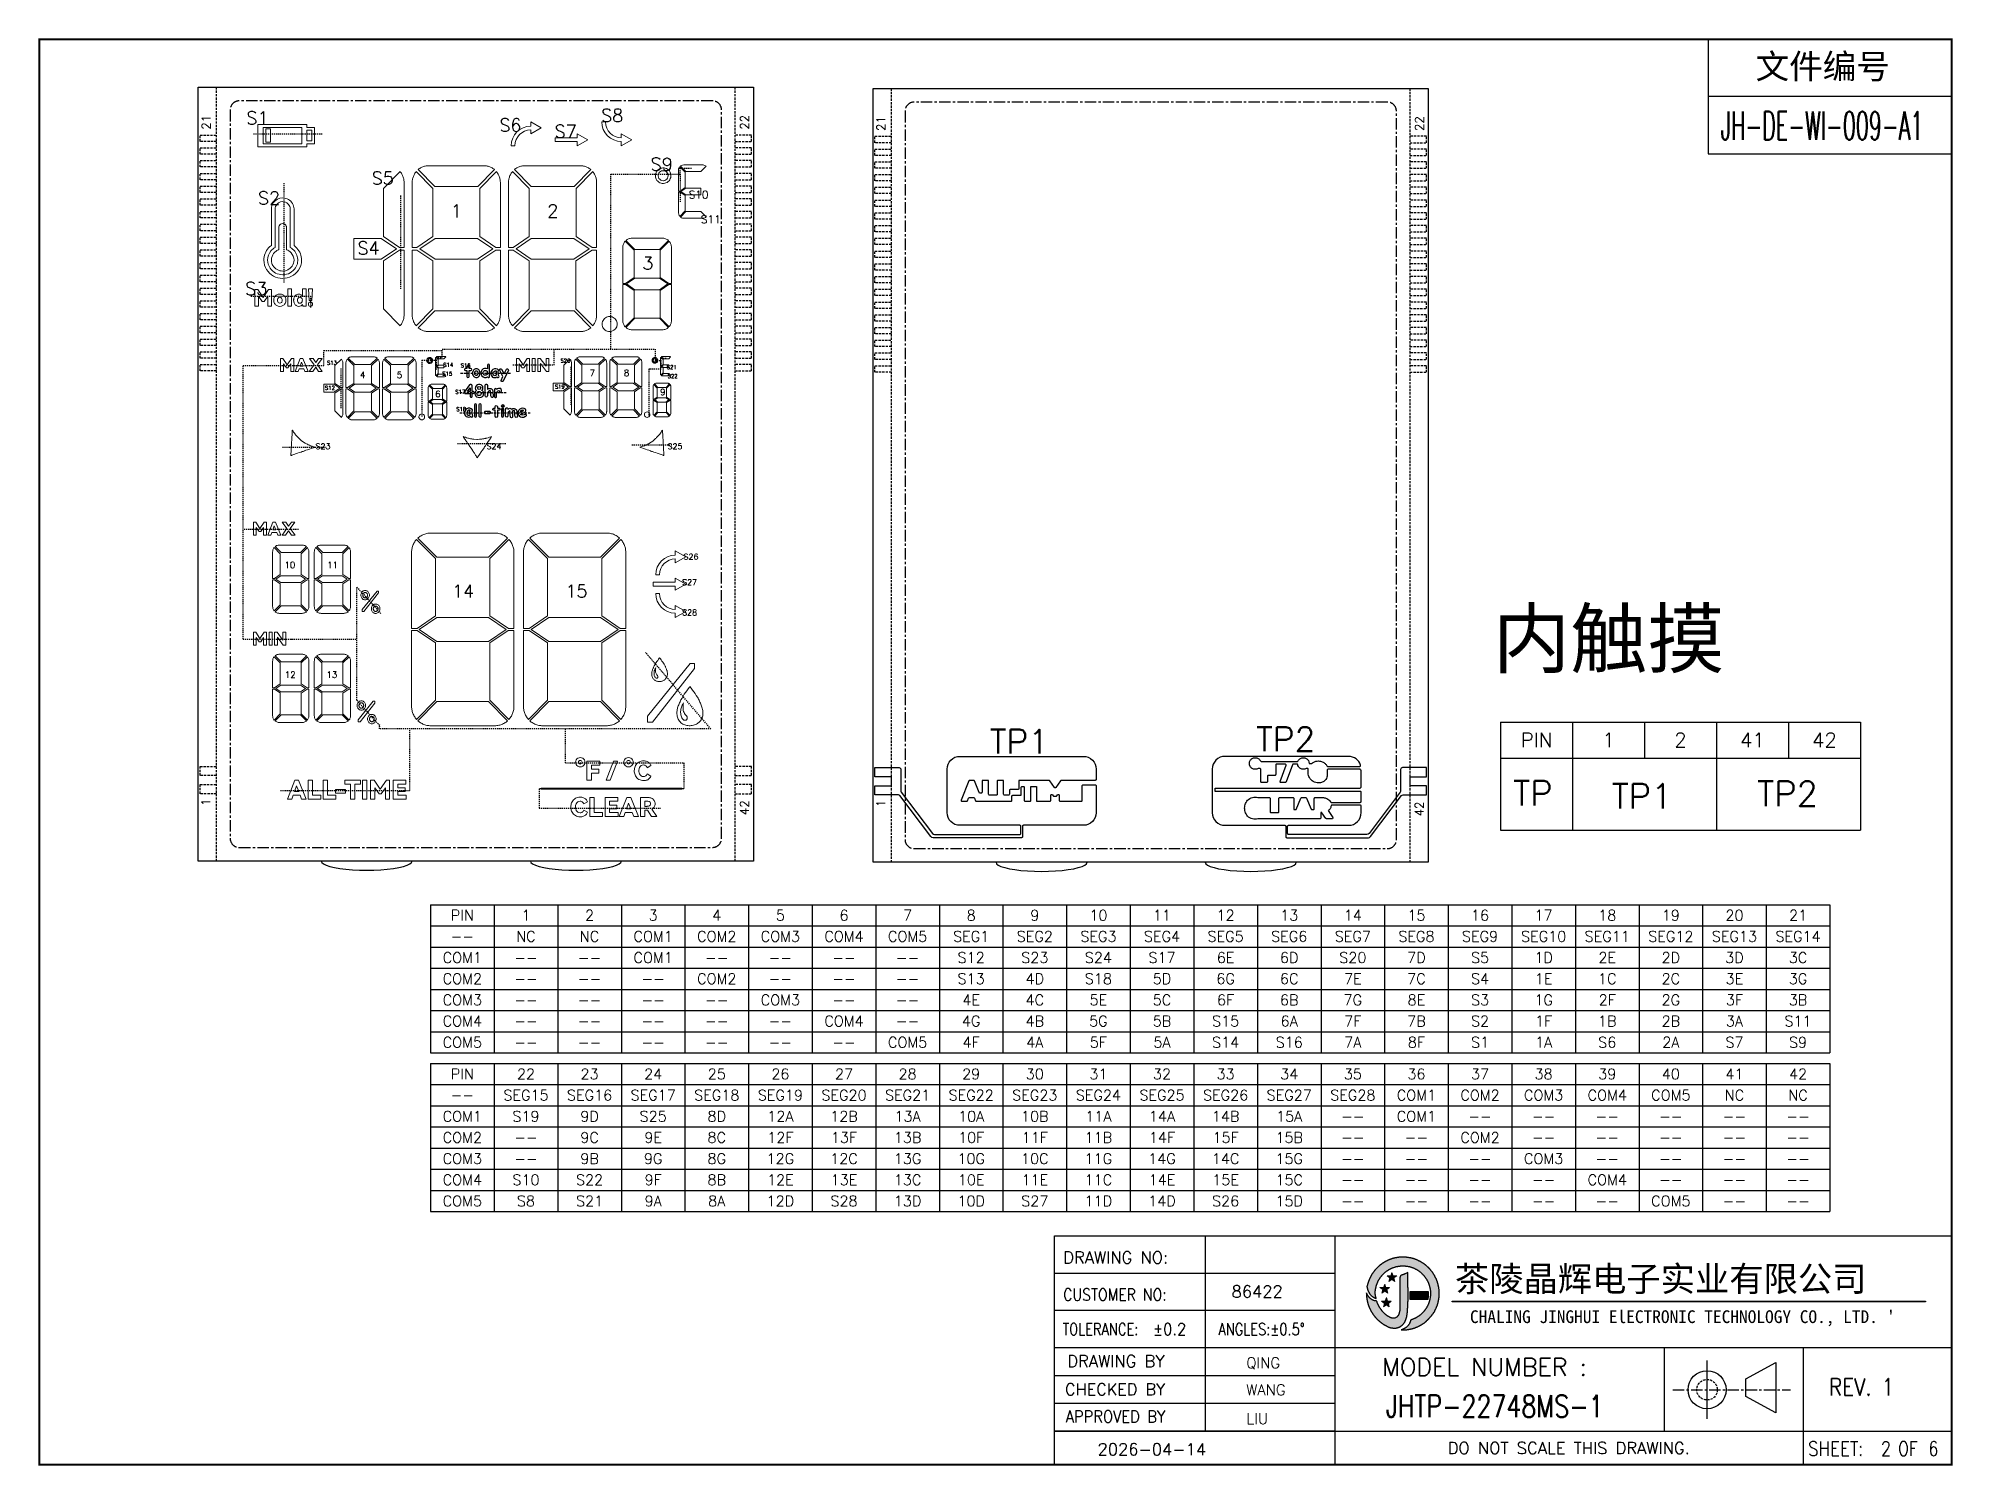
# Model space of a CAD drawing. Header units: millimetres. Extents: x 426 to 1899, y -1707 to -647.
# Drawn here: x 720.1 to 930.5, y -924.1 to -767.3 of the extents above; entities that cross this region are included whole.
import ezdxf
from ezdxf.enums import TextEntityAlignment as Align

# ---------------------------------------------------------------- set-up
doc = ezdxf.new("R2010")
doc.units = ezdxf.units.MM
doc.linetypes.add('CENTER', pattern=[2, 1.25, -0.25, 0.25, -0.25])
doc.linetypes.add('HIDDEN', pattern=[0.375, 0.25, -0.125])
for name, color, linetype in [('C', 1, 'Continuous'), ('DL', 11, 'Continuous'), ('SEG', 42, 'Continuous'), ('SPEC', 2, 'Continuous'), ('触摸键', 6, 'Continuous')]:
    doc.layers.add(name, color=color, linetype=linetype)
doc.styles.add('1', font='simhei_0.ttf', dxfattribs={"height": 3})
doc.styles.add('ROMANS', font='ROMANS.shx', dxfattribs={"bigfont": 'AllInOneBig.shx'})
doc.styles.add('SSSoft_Log', font='Romans', dxfattribs={"bigfont": 'AllInOneBig.shx'})
doc.styles.add('style2', font='simhei_0.ttf', dxfattribs={"height": 5})
doc.styles.add('样式 1', font='simhei_0.ttf')

msp = doc.modelspace()

# ---------------------------------------------------------------- texts
at = {"style": 'ROMANS'}
for s, height, p in [('21', 0.9457, (738.569, -776.544)), ('22', 0.9457, (797.745, -776.544)), ('21', 0.9457, (812.734, -776.676)), ('22', 0.9457, (871.911, -776.676)), ('1', 0.946, (738.55, -851.229)), ('42', 0.9457, (797.726, -851.829)), ('1', 0.946, (812.715, -851.361)), ('42', 0.9457, (871.892, -851.961))]:
    msp.add_text(s, height=height, rotation=90, dxfattribs=at).set_placement(p, align=Align.MIDDLE)
at = {"style": 'style2'}
msp.add_text('内触摸', height=6.2272, dxfattribs=at).set_placement((879.971, -836.365))
at = {"style": 'SSSoft_Log'}
for s, height, p in [('PIN', 1.5823, (884.771, -844.389)), ('1', 1.582, (892.683, -844.389)), ('2', 1.582, (900.594, -844.389)), ('41', 1.5823, (908.506, -844.389)), ('42', 1.5823, (916.417, -844.389)), ('TP', 2.7283, (884.375, -850.224)), ('TP1', 2.7283, (896.372, -850.554)), ('TP2', 2.7283, (912.367, -850.28)), ('1', 1.159, (773.721, -863.639)), ('2', 1.159, (780.71, -863.639)), ('3', 1.159, (787.7, -863.639)), ('4', 1.159, (794.69, -863.639)), ('5', 1.159, (801.68, -863.639)), ('6', 1.159, (808.67, -863.639)), ('7', 1.159, (815.66, -863.639)), ('8', 1.159, (822.649, -863.639)), ('9', 1.159, (829.639, -863.639)), ('10', 1.1592, (836.629, -863.639)), ('11', 1.1592, (843.619, -863.639)), ('12', 1.1592, (850.609, -863.639)), ('13', 1.1592, (857.599, -863.639)), ('14', 1.1592, (864.589, -863.639)), ('15', 1.1592, (871.578, -863.639)), ('16', 1.1592, (878.568, -863.639)), ('17', 1.1592, (885.558, -863.639)), ('18', 1.1592, (892.548, -863.639)), ('19', 1.1592, (899.538, -863.639)), ('20', 1.1592, (906.528, -863.639)), ('21', 1.1592, (913.518, -863.639)), ('--', 1.1592, (766.731, -865.963)), ('NC', 1.1592, (773.721, -865.963)), ('NC', 1.1592, (780.71, -865.963)), ('COM1', 1.1592, (787.7, -865.963)), ('COM2', 1.1592, (794.69, -865.963)), ('COM3', 1.1592, (801.68, -865.963)), ('COM4', 1.1592, (808.67, -865.963)), ('COM5', 1.1592, (815.66, -865.963)), ('SEG1', 1.1592, (822.649, -865.963)), ('SEG2', 1.1592, (829.639, -865.963)), ('SEG3', 1.1592, (836.629, -865.963)), ('SEG4', 1.1592, (843.619, -865.963)), ('SEG5', 1.1592, (850.609, -865.963)), ('SEG6', 1.1592, (857.599, -865.963)), ('SEG7', 1.1592, (864.589, -865.963)), ('SEG8', 1.1592, (871.578, -865.963)), ('SEG9', 1.1592, (878.568, -865.963)), ('SEG10', 1.1592, (885.558, -865.963)), ('SEG11', 1.1592, (892.548, -865.963)), ('SEG12', 1.1592, (899.538, -865.963)), ('SEG13', 1.1592, (906.528, -865.963)), ('SEG14', 1.1592, (913.518, -865.963)), ('COM1', 1.1592, (766.731, -868.288)), ('--', 1.1592, (773.721, -868.288)), ('--', 1.1592, (780.71, -868.288)), ('COM1', 1.1592, (787.7, -868.288)), ('--', 1.1592, (794.69, -868.288)), ('--', 1.1592, (801.68, -868.288)), ('--', 1.1592, (808.67, -868.288)), ('--', 1.1592, (815.66, -868.288)), ('S12', 1.1592, (822.649, -868.288)), ('S23', 1.1592, (829.639, -868.288)), ('S24', 1.1592, (836.629, -868.288)), ('S17', 1.1592, (843.619, -868.288)), ('6E', 1.1592, (850.609, -868.288)), ('6D', 1.1592, (857.599, -868.288)), ('S20', 1.1592, (864.589, -868.288)), ('7D', 1.1592, (871.578, -868.288)), ('S5', 1.1592, (878.568, -868.288)), ('1D', 1.1592, (885.558, -868.288)), ('2E', 1.1592, (892.548, -868.288)), ('2D', 1.1592, (899.538, -868.288)), ('3D', 1.1592, (906.528, -868.288)), ('3C', 1.1592, (913.518, -868.288)), ('COM2', 1.1592, (766.731, -870.613)), ('--', 1.1592, (773.721, -870.613)), ('--', 1.1592, (780.71, -870.613)), ('--', 1.1592, (787.7, -870.613)), ('COM2', 1.1592, (794.69, -870.613)), ('--', 1.1592, (801.68, -870.613)), ('--', 1.1592, (808.67, -870.613)), ('--', 1.1592, (815.66, -870.613)), ('S13', 1.1592, (822.649, -870.613)), ('4D', 1.1592, (829.639, -870.613)), ('S18', 1.1592, (836.629, -870.613)), ('5D', 1.1592, (843.619, -870.613)), ('6G', 1.1592, (850.609, -870.613)), ('6C', 1.1592, (857.599, -870.613)), ('7E', 1.1592, (864.589, -870.613)), ('7C', 1.1592, (871.578, -870.613)), ('S4', 1.1592, (878.568, -870.613)), ('1E', 1.1592, (885.558, -870.613)), ('1C', 1.1592, (892.548, -870.613)), ('2C', 1.1592, (899.538, -870.613)), ('3E', 1.1592, (906.528, -870.613)), ('3G', 1.1592, (913.518, -870.613)), ('COM3', 1.1592, (766.731, -872.937)), ('--', 1.1592, (773.721, -872.937)), ('--', 1.1592, (780.71, -872.937)), ('--', 1.1592, (787.7, -872.937)), ('--', 1.1592, (794.69, -872.937)), ('COM3', 1.1592, (801.68, -872.937)), ('--', 1.1592, (808.67, -872.937)), ('--', 1.1592, (815.66, -872.937)), ('4E', 1.1592, (822.649, -872.937)), ('4C', 1.1592, (829.639, -872.937)), ('5E', 1.1592, (836.629, -872.937)), ('5C', 1.1592, (843.619, -872.937)), ('6F', 1.1592, (850.609, -872.937)), ('6B', 1.1592, (857.599, -872.937)), ('7G', 1.1592, (864.589, -872.937)), ('8E', 1.1592, (871.578, -872.937)), ('S3', 1.1592, (878.568, -872.937)), ('1G', 1.1592, (885.558, -872.937)), ('2F', 1.1592, (892.548, -872.937)), ('2G', 1.1592, (899.538, -872.937)), ('3F', 1.1592, (906.528, -872.937)), ('3B', 1.1592, (913.518, -872.937)), ('COM4', 1.1592, (766.731, -875.262)), ('COM4', 1.1592, (808.67, -875.262)), ('4G', 1.1592, (822.649, -875.262)), ('4B', 1.1592, (829.639, -875.262)), ('5G', 1.1592, (836.629, -875.262)), ('5B', 1.1592, (843.619, -875.262)), ('S15', 1.1592, (850.609, -875.262)), ('6A', 1.1592, (857.599, -875.262)), ('7F', 1.1592, (864.589, -875.262)), ('7B', 1.1592, (871.578, -875.262)), ('S2', 1.1592, (878.568, -875.262)), ('1F', 1.1592, (885.558, -875.262)), ('1B', 1.1592, (892.548, -875.262)), ('2B', 1.1592, (899.538, -875.262)), ('3A', 1.1592, (906.528, -875.262)), ('S11', 1.1592, (913.518, -875.262)), ('COM5', 1.1592, (766.731, -877.587)), ('--', 1.1592, (773.721, -875.262)), ('--', 1.1592, (780.71, -875.262)), ('--', 1.1592, (787.7, -875.262)), ('--', 1.1592, (794.69, -875.262)), ('--', 1.1592, (801.68, -875.262)), ('COM5', 1.1592, (815.66, -877.587)), ('--', 1.1592, (815.66, -875.262)), ('4F', 1.1592, (822.649, -877.587)), ('4A', 1.1592, (829.639, -877.587)), ('5F', 1.1592, (836.629, -877.587)), ('5A', 1.1592, (843.619, -877.587)), ('S14', 1.1592, (850.609, -877.587)), ('S16', 1.1592, (857.599, -877.587)), ('7A', 1.1592, (864.589, -877.587)), ('8F', 1.1592, (871.578, -877.587)), ('S1', 1.1592, (878.568, -877.587)), ('1A', 1.1592, (885.558, -877.587)), ('S6', 1.1592, (892.548, -877.587)), ('2A', 1.1592, (899.538, -877.587)), ('S7', 1.1592, (906.528, -877.587)), ('S9', 1.1592, (913.518, -877.587)), ('--', 1.1592, (773.721, -877.587)), ('--', 1.1592, (780.71, -877.587)), ('--', 1.1592, (787.7, -877.587)), ('--', 1.1592, (794.69, -877.587)), ('--', 1.1592, (801.68, -877.587)), ('--', 1.1592, (808.67, -877.587)), ('22', 1.1592, (773.721, -881.074)), ('23', 1.1592, (780.71, -881.074)), ('24', 1.1592, (787.7, -881.074)), ('25', 1.1592, (794.69, -881.074)), ('26', 1.1592, (801.68, -881.074)), ('27', 1.1592, (808.67, -881.074)), ('28', 1.1592, (815.66, -881.074)), ('29', 1.1592, (822.649, -881.074)), ('30', 1.1592, (829.639, -881.074)), ('31', 1.1592, (836.629, -881.074)), ('32', 1.1592, (843.619, -881.074)), ('33', 1.1592, (850.609, -881.074)), ('34', 1.1592, (857.599, -881.074)), ('35', 1.1592, (864.589, -881.074)), ('36', 1.1592, (871.578, -881.074)), ('37', 1.1592, (878.568, -881.074)), ('38', 1.1592, (885.558, -881.074)), ('39', 1.1592, (892.548, -881.074)), ('40', 1.1592, (899.538, -881.074)), ('41', 1.1592, (906.528, -881.074)), ('42', 1.1592, (913.518, -881.074)), ('--', 1.1592, (766.731, -883.399)), ('SEG15', 1.1592, (773.721, -883.399)), ('SEG16', 1.1592, (780.71, -883.399)), ('SEG17', 1.1592, (787.7, -883.399)), ('SEG18', 1.1592, (794.69, -883.399)), ('SEG19', 1.1592, (801.68, -883.399)), ('SEG20', 1.1592, (808.67, -883.399)), ('SEG21', 1.1592, (815.66, -883.399)), ('SEG22', 1.1592, (822.649, -883.399)), ('SEG23', 1.1592, (829.639, -883.399)), ('SEG24', 1.1592, (836.629, -883.399)), ('SEG25', 1.1592, (843.619, -883.399)), ('SEG26', 1.1592, (850.609, -883.399)), ('SEG27', 1.1592, (857.599, -883.399)), ('SEG28', 1.1592, (864.589, -883.399)), ('COM1', 1.1592, (871.578, -883.399)), ('COM2', 1.1592, (878.568, -883.399)), ('COM3', 1.1592, (885.558, -883.399)), ('COM4', 1.1592, (892.548, -883.399)), ('COM5', 1.1592, (899.538, -883.399)), ('NC', 1.1592, (906.528, -883.399)), ('NC', 1.1592, (913.518, -883.399)), ('COM1', 1.1592, (766.731, -885.723)), ('S19', 1.1592, (773.721, -885.723)), ('9D', 1.1592, (780.71, -885.723)), ('S25', 1.1592, (787.7, -885.723)), ('8D', 1.1592, (794.69, -885.723)), ('12A', 1.1592, (801.68, -885.723)), ('12B', 1.1592, (808.67, -885.723)), ('13A', 1.1592, (815.66, -885.723)), ('10A', 1.1592, (822.649, -885.723)), ('10B', 1.1592, (829.639, -885.723)), ('11A', 1.1592, (836.629, -885.723)), ('14A', 1.1592, (843.619, -885.723)), ('14B', 1.1592, (850.609, -885.723)), ('15A', 1.1592, (857.599, -885.723)), ('COM1', 1.1592, (871.578, -885.723)), ('COM2', 1.1592, (766.731, -888.048)), ('9C', 1.1592, (780.71, -888.048)), ('9E', 1.1592, (787.7, -888.048)), ('8C', 1.1592, (794.69, -888.048)), ('12F', 1.1592, (801.68, -888.048)), ('13F', 1.1592, (808.67, -888.048)), ('13B', 1.1592, (815.66, -888.048)), ('10F', 1.1592, (822.649, -888.048)), ('11F', 1.1592, (829.639, -888.048)), ('11B', 1.1592, (836.629, -888.048)), ('14F', 1.1592, (843.619, -888.048)), ('15F', 1.1592, (850.609, -888.048)), ('15B', 1.1592, (857.599, -888.048)), ('--', 1.1592, (864.589, -885.723)), ('COM2', 1.1592, (878.568, -888.048)), ('--', 1.1592, (878.568, -885.723)), ('--', 1.1592, (885.558, -885.723)), ('--', 1.1592, (892.548, -885.723)), ('--', 1.1592, (899.538, -885.723)), ('--', 1.1592, (906.528, -885.723)), ('--', 1.1592, (913.518, -885.723)), ('COM3', 1.1592, (766.731, -890.373)), ('--', 1.1592, (773.721, -888.048)), ('9B', 1.1592, (780.71, -890.373)), ('9G', 1.1592, (787.7, -890.373)), ('8G', 1.1592, (794.69, -890.373)), ('12G', 1.1592, (801.68, -890.373)), ('12C', 1.1592, (808.67, -890.373)), ('13G', 1.1592, (815.66, -890.373)), ('10G', 1.1592, (822.649, -890.373)), ('10C', 1.1592, (829.639, -890.373)), ('11G', 1.1592, (836.629, -890.373)), ('14G', 1.1592, (843.619, -890.373)), ('14C', 1.1592, (850.609, -890.373)), ('15G', 1.1592, (857.599, -890.373)), ('--', 1.1592, (864.589, -888.048)), ('--', 1.1592, (871.578, -888.048)), ('COM3', 1.1592, (885.558, -890.373)), ('--', 1.1592, (885.558, -888.048)), ('--', 1.1592, (892.548, -888.048)), ('--', 1.1592, (899.538, -888.048)), ('--', 1.1592, (906.528, -888.048)), ('--', 1.1592, (913.518, -888.048)), ('--', 1.1592, (773.721, -890.373)), ('--', 1.1592, (864.589, -890.373)), ('--', 1.1592, (871.578, -890.373)), ('--', 1.1592, (878.568, -890.373)), ('--', 1.1592, (892.548, -890.373)), ('--', 1.1592, (899.538, -890.373)), ('--', 1.1592, (906.528, -890.373)), ('--', 1.1592, (913.518, -890.373)), ('COM4', 1.1592, (766.731, -892.697)), ('S10', 1.1592, (773.721, -892.697)), ('S22', 1.1592, (780.71, -892.697)), ('9F', 1.1592, (787.7, -892.697)), ('8B', 1.1592, (794.69, -892.697)), ('12E', 1.1592, (801.68, -892.697)), ('13E', 1.1592, (808.67, -892.697)), ('13C', 1.1592, (815.66, -892.697)), ('10E', 1.1592, (822.649, -892.697)), ('11E', 1.1592, (829.639, -892.697)), ('11C', 1.1592, (836.629, -892.697)), ('14E', 1.1592, (843.619, -892.697)), ('15E', 1.1592, (850.609, -892.697)), ('15C', 1.1592, (857.599, -892.697)), ('--', 1.1592, (864.589, -892.697)), ('--', 1.1592, (871.578, -892.697)), ('--', 1.1592, (878.568, -892.697)), ('--', 1.1592, (885.558, -892.697)), ('COM4', 1.1592, (892.548, -892.697)), ('--', 1.1592, (899.538, -892.697)), ('--', 1.1592, (906.528, -892.697)), ('--', 1.1592, (913.518, -892.697)), ('COM5', 1.1592, (766.731, -895.022)), ('S8', 1.1592, (773.721, -895.022)), ('S21', 1.1592, (780.71, -895.022)), ('9A', 1.1592, (787.7, -895.022)), ('8A', 1.1592, (794.69, -895.022)), ('12D', 1.1592, (801.68, -895.022)), ('S28', 1.1592, (808.67, -895.022)), ('13D', 1.1592, (815.66, -895.022)), ('10D', 1.1592, (822.649, -895.022)), ('S27', 1.1592, (829.639, -895.022)), ('11D', 1.1592, (836.629, -895.022)), ('14D', 1.1592, (843.619, -895.022)), ('S26', 1.1592, (850.609, -895.022)), ('15D', 1.1592, (857.599, -895.022)), ('--', 1.1592, (864.589, -895.022)), ('--', 1.1592, (871.578, -895.022)), ('--', 1.1592, (878.568, -895.022)), ('--', 1.1592, (885.558, -895.022)), ('--', 1.1592, (892.548, -895.022)), ('COM5', 1.1592, (899.538, -895.022)), ('--', 1.1592, (906.528, -895.022)), ('--', 1.1592, (913.518, -895.022))]:
    msp.add_text(s, height=height, dxfattribs=at).set_placement(p, align=Align.MIDDLE)
at = {"color": 1, "style": 'SSSoft_Log'}
for p in [(766.731, -863.639), (766.731, -881.074)]:
    msp.add_text('PIN', height=1.1592, dxfattribs=at).set_placement(p, align=Align.MIDDLE)
at = {"layer": 'DL', "linetype": 'HIDDEN', "style": 'ROMANS'}
for s, height, p in [('S1', 1.4185, (744.208, -776.059)), ('S6', 1.4185, (772.016, -776.848)), ('S8', 1.4185, (783.201, -775.79)), ('S7', 1.4185, (778.083, -777.545)), ('S9', 1.4185, (788.64, -781.146)), ('S5', 1.4185, (757.982, -782.675)), ('S2', 1.4185, (745.483, -784.86)), ('S10', 0.8511, (792.698, -784.489)), ('1', 1.418, (766.062, -786.272)), ('2', 1.418, (776.674, -786.272)), ('S11', 0.8511, (794.024, -787.205)), ('S4', 1.4185, (756.41, -790.35)), ('3', 1.418, (787.112, -792.008)), ('S3', 1.4185, (744.075, -794.804)), ('S13', 0.4255, (752.399, -802.95)), ('S14', 0.4255, (765.174, -803.186)), ('S16', 0.4255, (767.093, -803.247)), ('S20', 0.4255, (778.064, -802.725)), ('S21', 0.4255, (789.748, -803.427)), ('S12', 0.4255, (752.179, -805.711)), ('4', 0.697, (755.784, -804.28)), ('5', 0.697, (759.829, -804.28)), ('S15', 0.4255, (765.071, -804.145)), ('S19', 0.4255, (777.442, -805.581)), ('7', 0.697, (781.014, -804.065)), ('8', 0.697, (784.782, -804.065)), ('S22', 0.4255, (789.84, -804.417)), ('6', 0.697, (764.039, -806.379)), ('S17', 0.4255, (766.504, -806.156)), ('S18', 0.4255, (766.611, -808.06)), ('9', 0.697, (788.756, -806.176)), ('S23', 0.6383, (751.417, -812.134)), ('S24', 0.6383, (770.203, -812.134)), ('S25', 0.6383, (790.093, -812.134)), ('S26', 0.6383, (791.853, -824.25)), ('10', 0.6972, (747.78, -825.16)), ('11', 0.6972, (752.461, -825.16)), ('S27', 0.6383, (791.702, -827.06)), ('14', 1.3944, (766.821, -828.033)), ('15', 1.3944, (779.267, -828.033)), ('S28', 0.6383, (791.702, -830.384)), ('12', 0.6972, (747.817, -837.214)), ('13', 0.6972, (752.394, -837.214))]:
    msp.add_text(s, height=height, dxfattribs=at).set_placement(p, align=Align.MIDDLE)
at = {"layer": 'DL', "style": 'SSSoft_Log'}
for s, p in [('TP1', (827.949, -844.561)), ('TP2', (857.218, -844.295))]:
    msp.add_text(s, height=2.6528, dxfattribs=at).set_placement(p, align=Align.MIDDLE)
at = {"layer": 'SPEC', "color": 120}
for s, height, style, p in [('文件编号', 2.706, '样式 1', (908.849, -771.752)), ('86422', 1.3123, 'ROMANS', (851.268, -905.625)), ('QING', 1.1873, 'ROMANS', (852.881, -913.393)), ('WANG', 1.1873, 'ROMANS', (852.881, -916.357)), ('LIU', 1.1873, 'ROMANS', (852.881, -919.518)), ('2026-04-14', 1.3123, 'ROMANS', (836.539, -922.958))]:
    msp.add_text(s, height=height, dxfattribs=dict(at, style=style)).set_placement(p)
at = {"layer": 'SPEC', "color": 120, "style": 'ROMANS', "width": 0.494759}
msp.add_text('JH-DE-WI-009-A1', height=3.12, dxfattribs=at).set_placement((905.017, -778.475), (927.29, -778.475), align=Align.FIT)
at = {"layer": 'SPEC', "style": 'ROMANS'}
for s, height, p in [('DRAWING NO:', 1.3123, (832.765, -901.88)), ('DRAWING BY', 1.3123, (833.21, -913.265)), ('MODEL NUMBER :', 1.9179, (867.805, -914.211)), ('DO NOT SCALE THIS DRAWING.', 1.3123, (875.013, -922.812))]:
    msp.add_text(s, height=height, dxfattribs=at).set_placement(p)
for s, height, width, p in [('CUSTOMER NO:', 1.3123, 0.86, (832.765, -905.963)), ('TOLERANCE:', 1.3123, 0.8, (832.694, -909.76)), ('%%P0.2', 1.3123, 0.9, (842.632, -909.76)), ('ANGLES:%%P0.5%%D', 1.3123, 0.8, (849.81, -909.76)), ('CHECKED BY', 1.3123, 0.98, (832.97, -916.367)), ('APPROVED BY', 1.3123, 0.9, (833.031, -919.356)), ('SHEET:', 1.5748, 0.85, (914.619, -923.007)), ('OF', 1.5748, 0.8, (924.514, -923.007))]:
    msp.add_text(s, height=height, dxfattribs=dict(at, width=width)).set_placement(p)
at = {"layer": 'SPEC', "color": 120, "style": 'ROMANS'}
for s, height, width, p in [('REV. 1', 1.8897, 0.85, (916.921, -916.398)), ('JHTP-22748MS-1', 2.39738, 0.8, (868.234, -918.753)), ('2', 1.575, 0.8, (922.631, -923.007)), ('6', 1.575, 0.8, (927.856, -923.007))]:
    msp.add_text(s, height=height, dxfattribs=dict(at, width=width)).set_placement(p)

# ---------------------------------------------------------------- blocks, each defined once
blk = doc.blocks.new('3')
h = blk.add_hatch(color=150)
h.set_gradient(color1=(59, 131, 247), color2=(30, 113, 246), rotation=15, tint=0.18, name='INVCYLINDER')
edge = h.paths.add_edge_path()
edge.add_spline(control_points=[(5.76, 2.63), (5.82, 2.67), (6.5, 3.36), (6.69, 3.77), (6.96, 4.3), (7.1, 4.88), (7.1, 5.47), (7.1, 5.57), (7.1, 5.68), (7.09, 5.79), (7.01, 6.7), (6.59, 7.55), (5.91, 8.18), (5.23, 8.81), (4.34, 9.16), (3.41, 9.16), (1.74, 9.16), (0.33, 8.04), (-0.13, 6.52), (-0.13, 6.52), (-0.23, 6.19), (-0.23, 6.19), (-0.21, 6.08), (-0.19, 5.79), (0.1, 5.36), (0.24, 5.16), (0.52, 5.04), (0.72, 4.95), (0.62, 5.17), (0.61, 5.49), (0.62, 5.63), (0.7, 7.11), (1.93, 8.27), (3.41, 8.27), (4.03, 8.27), (4.62, 8.07), (5.11, 7.7), (5.42, 7.46), (5.69, 7.14), (5.88, 6.8), (6.07, 6.44), (6.18, 6.03), (6.21, 5.62), (6.21, 5.57), (6.21, 5.52), (6.21, 5.47), (6.21, 5.28), (6.19, 5.1), (6.16, 4.91), (6.16, 4.91), (6.15, 4.91), (6.15, 4.91), (5.97, 4), (5.35, 3.24), (4.49, 2.88), (4.39, 2.85), (4.31, 2.81), (4.22, 2.79), (4.18, 2.61), (4.01, 2), (3.24, 1.78), (3.3, 1.78), (3.36, 1.78), (3.41, 1.78), (4.27, 1.78), (5.1, 2.08), (5.76, 2.63)], knot_values=[0, 0, 0, 0, 1, 1, 1, 2, 2, 2, 3, 3, 3, 4, 4, 4, 5, 5, 5, 6, 6, 6, 7, 7, 7, 8, 8, 8, 9, 9, 9, 10, 10, 10, 11, 11, 11, 12, 12, 12, 13, 13, 13, 14, 14, 14, 15, 15, 15, 16, 16, 16, 17, 17, 17, 18, 18, 18, 19, 19, 19, 20, 20, 20, 21, 21, 21, 22, 22, 22, 22], degree=3, periodic=0)
h = blk.add_hatch(color=150)
h.set_gradient(color1=(44, 122, 246), color2=(30, 113, 246), rotation=15, tint=0.18, name='INVCYLINDER')
edge = h.paths.add_edge_path()
edge.add_spline(control_points=[(3.65, 2.68), (3.65, 2.68), (3.65, 2.68), (3.65, 2.68), (3.65, 2.68), (3.66, 2.69), (3.66, 2.69), (3.7, 2.79), (3.73, 2.87), (3.75, 2.92), (3.75, 2.93), (3.76, 2.95), (3.76, 2.96), (3.76, 2.96), (3.76, 2.97), (3.76, 2.97), (3.8, 3.08), (3.82, 3.22), (3.85, 3.39), (3.85, 3.39), (3.85, 3.4), (3.85, 3.4), (3.88, 3.6), (3.9, 3.82), (3.91, 4.08), (3.91, 4.08), (3.91, 4.11), (3.91, 4.11), (3.93, 4.37), (3.94, 4.64), (3.94, 4.91), (3.94, 5.15), (3.94, 5.39), (3.94, 5.62), (3.94, 6), (3.93, 6.37), (3.92, 6.66), (3.92, 6.94), (3.91, 7.16), (3.91, 7.28), (3.91, 7.28), (3.92, 7.59), (3.92, 7.59), (3.92, 7.59), (3.64, 7.47), (3.64, 7.47), (3.6, 7.45), (3.56, 7.43), (3.53, 7.41), (3.5, 7.4), (3.45, 7.38), (3.44, 7.38), (3.32, 7.37), (3.11, 7.3), (3.11, 7), (3.11, 7), (3.11, 6.72), (3.11, 6.72), (3.11, 6.3), (3.11, 5.48), (3.11, 4.82), (3.11, 4.36), (3.11, 4.04), (3.1, 3.9), (3.1, 3.86), (3.1, 3.84), (3.1, 3.83), (3.07, 3.58), (3.02, 3.32), (2.85, 3.13), (2.74, 3.01), (2.61, 2.96), (2.46, 2.96), (2.32, 2.96), (2.17, 3.01), (2.01, 3.1), (1.5, 3.4), (1.12, 3.84), (0.85, 4.47), (0.82, 4.55), (0.79, 4.62), (0.76, 4.7), (0.25, 4.7), (-0.1, 5.2), (-0.1, 5.2), (-0.19, 5.32), (-0.24, 5.44), (-0.28, 5.54), (-0.28, 5.52), (-0.28, 5.49), (-0.28, 5.47), (-0.28, 3.93), (0.69, 2.54), (2.13, 2.01), (2.13, 2.01), (2.46, 1.95), (2.7, 1.97), (3.23, 2.02), (3.51, 2.4), (3.65, 2.68)], knot_values=[0, 0, 0, 0, 1, 1, 1, 2, 2, 2, 3, 3, 3, 4, 4, 4, 5, 5, 5, 6, 6, 6, 7, 7, 7, 8, 8, 8, 9, 9, 9, 10, 10, 10, 11, 11, 11, 12, 12, 12, 13, 13, 13, 14, 14, 14, 15, 15, 15, 16, 16, 16, 17, 17, 17, 18, 18, 18, 19, 19, 19, 20, 20, 20, 21, 21, 21, 22, 22, 22, 23, 23, 23, 24, 24, 24, 25, 25, 25, 26, 26, 26, 27, 27, 27, 28, 28, 28, 29, 29, 29, 30, 30, 30, 31, 31, 31, 32, 32, 32, 33, 33, 33, 33], degree=3, periodic=0)
h = blk.add_hatch(color=150)
h.set_gradient(color1=(40, 119, 246), color2=(10, 96, 235), centered=1, tint=0.79, name='SPHERICAL')
edge = h.paths.add_edge_path()
edge.add_spline(control_points=[(6.02, 5.62), (6.02, 5.62), (4.13, 5.62), (4.13, 5.62), (4.13, 5.39), (4.13, 5.15), (4.13, 4.91), (4.13, 4.91), (5.97, 4.91), (5.97, 4.91), (6, 5.1), (6.02, 5.28), (6.02, 5.47), (6.02, 5.52), (6.02, 5.57), (6.02, 5.62)], knot_values=[0, 0, 0, 0, 1, 1, 1, 2, 2, 2, 3, 3, 3, 4, 4, 4, 5, 5, 5, 5], degree=3, periodic=0)
h = blk.add_hatch(color=150)
h.set_gradient(color1=(59, 131, 247), color2=(30, 113, 246), rotation=15, tint=0.18, name='INVCYLINDER')
h.paths.add_polyline_path([(8.41, 4.61), (8.41, 4.68), (56.42, 4.68), (56.42, 4.61)])
at = {"layer": 'SEG', "true_color": 0xe50011}
h = blk.add_hatch(color=12, dxfattribs=at)
h.dxf.hatch_style = 2
h.paths.add_polyline_path([(2.3, 7.61), (2.43, 7.27), (2.79, 7.26), (2.5, 7.04), (2.6, 6.69), (2.3, 6.89), (2, 6.69), (2.1, 7.04), (1.82, 7.26), (2.18, 7.27)])
h = blk.add_hatch(color=12, dxfattribs=at)
h.dxf.hatch_style = 2
h.paths.add_polyline_path([(1.74, 5.05), (1.87, 4.71), (2.23, 4.69), (1.94, 4.47), (2.04, 4.12), (1.74, 4.33), (1.44, 4.12), (1.54, 4.47), (1.26, 4.69), (1.62, 4.71)])
at = {"layer": '触摸键', "true_color": 0xe50011}
h = blk.add_hatch(color=12, dxfattribs=at)
h.dxf.hatch_style = 2
h.paths.add_polyline_path([(1.57, 6.43), (1.7, 6.09), (2.06, 6.08), (1.78, 5.86), (1.88, 5.51), (1.57, 5.71), (1.27, 5.51), (1.37, 5.86), (1.09, 6.08), (1.45, 6.09)])
at = {"color": 152, "true_color": 0x0852c9}
for points in [[(5.76, 2.63), (5.79, 2.65), (5.81, 2.68), (5.84, 2.7), (5.86, 2.73), (5.89, 2.75), (5.91, 2.78), (5.94, 2.8), (5.96, 2.83), (5.99, 2.85), (6.01, 2.88), (6.04, 2.91), (6.06, 2.93), (6.08, 2.96), (6.11, 2.98), (6.13, 3.01), (6.15, 3.04), (6.18, 3.06), (6.2, 3.09), (6.22, 3.12), (6.25, 3.14), (6.27, 3.17), (6.29, 3.2), (6.32, 3.22), (6.34, 3.25), (6.36, 3.28), (6.38, 3.31), (6.4, 3.33), (6.43, 3.36), (6.45, 3.39), (6.47, 3.42), (6.49, 3.45), (6.51, 3.48), (6.53, 3.5), (6.55, 3.53), (6.57, 3.56), (6.59, 3.59), (6.61, 3.62), (6.63, 3.65), (6.64, 3.68), (6.66, 3.72), (6.67, 3.75), (6.69, 3.77), (6.7, 3.81), (6.72, 3.84), (6.73, 3.87), (6.75, 3.9), (6.76, 3.93), (6.78, 3.97), (6.79, 4), (6.81, 4.03), (6.82, 4.06), (6.83, 4.1), (6.85, 4.13), (6.86, 4.16), (6.87, 4.19), (6.88, 4.23), (6.9, 4.26), (6.91, 4.29), (6.92, 4.33), (6.93, 4.36), (6.94, 4.4), (6.95, 4.43), (6.96, 4.46), (6.97, 4.5), (6.98, 4.53), (6.99, 4.57), (7, 4.6), (7, 4.63), (7.01, 4.67), (7.02, 4.7), (7.03, 4.74), (7.03, 4.77), (7.04, 4.81), (7.05, 4.84), (7.05, 4.88), (7.06, 4.91), (7.06, 4.95), (7.07, 4.98), (7.07, 5.02), (7.08, 5.05), (7.08, 5.09), (7.08, 5.12), (7.09, 5.16), (7.09, 5.19), (7.09, 5.23), (7.09, 5.26), (7.1, 5.3), (7.1, 5.33), (7.1, 5.37), (7.1, 5.4), (7.1, 5.44), (7.1, 5.47), (7.1, 5.5), (7.1, 5.54), (7.1, 5.58), (7.1, 5.61), (7.1, 5.65), (7.09, 5.68), (7.09, 5.72), (7.09, 5.75), (7.09, 5.79), (7.09, 5.79), (7.08, 5.82), (7.08, 5.86), (7.08, 5.89), (7.07, 5.93), (7.07, 5.96), (7.06, 6), (7.06, 6.03), (7.05, 6.07), (7.05, 6.1), (7.04, 6.14), (7.03, 6.17), (7.03, 6.21), (7.02, 6.24), (7.01, 6.27), (7, 6.31), (7, 6.34), (6.99, 6.38), (6.98, 6.41), (6.97, 6.45), (6.96, 6.48), (6.95, 6.51), (6.94, 6.55), (6.93, 6.58), (6.92, 6.62), (6.91, 6.65), (6.9, 6.68), (6.88, 6.72), (6.87, 6.75), (6.86, 6.78), (6.85, 6.81), (6.83, 6.85), (6.82, 6.88), (6.81, 6.91), (6.79, 6.95), (6.78, 6.98), (6.76, 7.01), (6.75, 7.04), (6.73, 7.07), (6.72, 7.11), (6.7, 7.14), (6.69, 7.17), (6.67, 7.2), (6.65, 7.23), (6.64, 7.26), (6.62, 7.29), (6.6, 7.32), (6.58, 7.35), (6.57, 7.38), (6.55, 7.41), (6.53, 7.44), (6.51, 7.47), (6.49, 7.5), (6.47, 7.53), (6.45, 7.56), (6.43, 7.59), (6.41, 7.62), (6.39, 7.65), (6.37, 7.68), (6.35, 7.7), (6.32, 7.73), (6.3, 7.76), (6.28, 7.79), (6.26, 7.81), (6.24, 7.84), (6.21, 7.87), (6.19, 7.9), (6.17, 7.92), (6.14, 7.95), (6.12, 7.97), (6.1, 8), (6.07, 8.03), (6.05, 8.05), (6.02, 8.08), (6, 8.1), (5.97, 8.13), (5.95, 8.15), (5.92, 8.17), (5.91, 8.18), (5.89, 8.2), (5.86, 8.23), (5.83, 8.25), (5.81, 8.27), (5.78, 8.3), (5.75, 8.32), (5.73, 8.34), (5.7, 8.36), (5.67, 8.39), (5.64, 8.41), (5.61, 8.43), (5.59, 8.45), (5.56, 8.47), (5.53, 8.49), (5.5, 8.51), (5.47, 8.53), (5.44, 8.55), (5.41, 8.57), (5.38, 8.59), (5.35, 8.61), (5.32, 8.63), (5.29, 8.64), (5.26, 8.66), (5.23, 8.68), (5.2, 8.7), (5.17, 8.71), (5.14, 8.73), (5.11, 8.75), (5.07, 8.76), (5.04, 8.78), (5.01, 8.79), (4.98, 8.81), (4.95, 8.82), (4.91, 8.84), (4.88, 8.85), (4.85, 8.87), (4.82, 8.88), (4.78, 8.89), (4.75, 8.91), (4.72, 8.92), (4.69, 8.93), (4.65, 8.94), (4.62, 8.96), (4.59, 8.97), (4.55, 8.98), (4.52, 8.99), (4.48, 9), (4.45, 9.01), (4.42, 9.02), (4.38, 9.03), (4.35, 9.04), (4.31, 9.05), (4.28, 9.06), (4.25, 9.06), (4.21, 9.07), (4.18, 9.08), (4.14, 9.09), (4.11, 9.09), (4.07, 9.1), (4.04, 9.1), (4, 9.11), (3.97, 9.12), (3.93, 9.12), (3.9, 9.13), (3.86, 9.13), (3.83, 9.13), (3.79, 9.14), (3.76, 9.14), (3.72, 9.15), (3.69, 9.15), (3.65, 9.15), (3.62, 9.15), (3.58, 9.15), (3.55, 9.16), (3.51, 9.16), (3.48, 9.16), (3.44, 9.16), (3.41, 9.16), (3.38, 9.16), (3.34, 9.16), (3.3, 9.16), (3.27, 9.16), (3.23, 9.15), (3.2, 9.15), (3.16, 9.15), (3.13, 9.15), (3.09, 9.14), (3.06, 9.14), (3.02, 9.14), (2.99, 9.13), (2.95, 9.13), (2.92, 9.13), (2.88, 9.12), (2.85, 9.12), (2.81, 9.11), (2.78, 9.1), (2.74, 9.1), (2.71, 9.09), (2.67, 9.08), (2.64, 9.08), (2.61, 9.07), (2.57, 9.06), (2.54, 9.05), (2.5, 9.05), (2.47, 9.04), (2.43, 9.03), (2.4, 9.02), (2.37, 9.01), (2.33, 9), (2.3, 8.99), (2.26, 8.98), (2.23, 8.96), (2.2, 8.95), (2.16, 8.94), (2.13, 8.93), (2.1, 8.92), (2.07, 8.9), (2.03, 8.89), (2, 8.88), (1.97, 8.86), (1.94, 8.85), (1.9, 8.84), (1.87, 8.82), (1.84, 8.81), (1.81, 8.79), (1.78, 8.78), (1.74, 8.76), (1.71, 8.74), (1.68, 8.73), (1.65, 8.71), (1.62, 8.69), (1.59, 8.68), (1.56, 8.66), (1.53, 8.64), (1.5, 8.62), (1.47, 8.6), (1.44, 8.58), (1.41, 8.57), (1.38, 8.55), (1.35, 8.53), (1.32, 8.51), (1.29, 8.49), (1.26, 8.47), (1.23, 8.45), (1.2, 8.42), (1.18, 8.4), (1.15, 8.38), (1.12, 8.36), (1.09, 8.34), (1.07, 8.31), (1.04, 8.29), (1.01, 8.27), (0.99, 8.25), (0.96, 8.22), (0.93, 8.2), (0.91, 8.18), (0.88, 8.15), (0.86, 8.13), (0.83, 8.1), (0.8, 8.08), (0.78, 8.05), (0.76, 8.03), (0.73, 8), (0.71, 7.98), (0.68, 7.95), (0.66, 7.92), (0.64, 7.9), (0.61, 7.87), (0.59, 7.84), (0.57, 7.82), (0.55, 7.79), (0.52, 7.76), (0.5, 7.73), (0.48, 7.71), (0.46, 7.68), (0.44, 7.65), (0.42, 7.62), (0.4, 7.59), (0.38, 7.56), (0.36, 7.53), (0.34, 7.5), (0.32, 7.48), (0.3, 7.45), (0.28, 7.42), (0.26, 7.39), (0.24, 7.36), (0.22, 7.32), (0.21, 7.29), (0.19, 7.26), (0.17, 7.23), (0.16, 7.2), (0.14, 7.17), (0.12, 7.14), (0.11, 7.11), (0.09, 7.08), (0.08, 7.04), (0.06, 7.01), (0.05, 6.98), (0.03, 6.95), (0.02, 6.92), (0, 6.88), (-0.01, 6.85), (-0.02, 6.82), (-0.04, 6.78), (-0.05, 6.75), (-0.06, 6.72), (-0.07, 6.68), (-0.08, 6.65), (-0.09, 6.62), (-0.11, 6.58), (-0.12, 6.55), (-0.13, 6.52), (-0.13, 6.52), (-0.14, 6.48), (-0.15, 6.45), (-0.16, 6.42), (-0.17, 6.38), (-0.18, 6.35), (-0.19, 6.31), (-0.2, 6.28), (-0.21, 6.25), (-0.22, 6.21), (-0.23, 6.19), (-0.23, 6.16), (-0.22, 6.12), (-0.22, 6.09), (-0.21, 6.06), (-0.2, 6.02), (-0.19, 5.99), (-0.19, 5.95), (-0.18, 5.92), (-0.17, 5.88), (-0.15, 5.85), (-0.14, 5.82), (-0.13, 5.78), (-0.12, 5.75), (-0.1, 5.72), (-0.09, 5.69), (-0.07, 5.66), (-0.06, 5.62), (-0.04, 5.59), (-0.02, 5.56), (-0.01, 5.53), (0.01, 5.5), (0.03, 5.47), (0.05, 5.44), (0.07, 5.41), (0.09, 5.38), (0.1, 5.36), (0.12, 5.33), (0.15, 5.3), (0.17, 5.28), (0.2, 5.25), (0.22, 5.23), (0.25, 5.21), (0.28, 5.19), (0.31, 5.17), (0.33, 5.15), (0.36, 5.13), (0.4, 5.11), (0.43, 5.09), (0.46, 5.07), (0.49, 5.06), (0.52, 5.04), (0.55, 5.03), (0.58, 5.01), (0.62, 5), (0.65, 4.98), (0.68, 4.97), (0.71, 4.95), (0.72, 4.95), (0.7, 4.99), (0.69, 5.02), (0.68, 5.05), (0.67, 5.09), (0.66, 5.12), (0.65, 5.16), (0.65, 5.19), (0.64, 5.22), (0.63, 5.26), (0.63, 5.29), (0.63, 5.33), (0.62, 5.37), (0.62, 5.4), (0.62, 5.44), (0.62, 5.47), (0.62, 5.51), (0.62, 5.54), (0.62, 5.58), (0.62, 5.61), (0.62, 5.63), (0.62, 5.67), (0.62, 5.7), (0.62, 5.74), (0.63, 5.77), (0.63, 5.81), (0.64, 5.84), (0.64, 5.88), (0.65, 5.91), (0.65, 5.95), (0.66, 5.98), (0.67, 6.02), (0.67, 6.05), (0.68, 6.09), (0.69, 6.12), (0.7, 6.16), (0.7, 6.19), (0.71, 6.22), (0.72, 6.26), (0.73, 6.29), (0.74, 6.33), (0.76, 6.36), (0.77, 6.39), (0.78, 6.43), (0.79, 6.46), (0.8, 6.49), (0.82, 6.52), (0.83, 6.56), (0.84, 6.59), (0.86, 6.62), (0.87, 6.65), (0.89, 6.69), (0.9, 6.72), (0.92, 6.75), (0.94, 6.78), (0.95, 6.81), (0.97, 6.84), (0.99, 6.87), (1.01, 6.9), (1.02, 6.93), (1.04, 6.96), (1.06, 6.99), (1.08, 7.02), (1.1, 7.05), (1.12, 7.08), (1.14, 7.11), (1.16, 7.14), (1.18, 7.17), (1.21, 7.19), (1.23, 7.22), (1.25, 7.25), (1.27, 7.28), (1.3, 7.3), (1.32, 7.33), (1.34, 7.36), (1.37, 7.38), (1.39, 7.41), (1.42, 7.43), (1.44, 7.46), (1.47, 7.48), (1.49, 7.51), (1.52, 7.53), (1.54, 7.55), (1.57, 7.58), (1.6, 7.6), (1.62, 7.62), (1.65, 7.65), (1.68, 7.67), (1.71, 7.69), (1.73, 7.71), (1.76, 7.73), (1.79, 7.75), (1.82, 7.77), (1.85, 7.79), (1.88, 7.81), (1.91, 7.83), (1.94, 7.85), (1.97, 7.87), (2, 7.89), (2.03, 7.9), (2.06, 7.92), (2.09, 7.94), (2.12, 7.95), (2.15, 7.97), (2.19, 7.99), (2.22, 8), (2.25, 8.02), (2.28, 8.03), (2.31, 8.05), (2.35, 8.06), (2.38, 8.07), (2.41, 8.09), (2.45, 8.1), (2.48, 8.11), (2.51, 8.12), (2.55, 8.13), (2.58, 8.14), (2.61, 8.15), (2.65, 8.16), (2.68, 8.17), (2.71, 8.18), (2.75, 8.19), (2.78, 8.2), (2.82, 8.21), (2.85, 8.21), (2.89, 8.22), (2.92, 8.23), (2.96, 8.23), (2.99, 8.24), (3.03, 8.24), (3.06, 8.25), (3.1, 8.25), (3.13, 8.25), (3.17, 8.26), (3.2, 8.26), (3.24, 8.26), (3.27, 8.27), (3.31, 8.27), (3.34, 8.27), (3.38, 8.27), (3.41, 8.27), (3.45, 8.27), (3.48, 8.27), (3.52, 8.27), (3.55, 8.27), (3.59, 8.26), (3.62, 8.26), (3.66, 8.26), (3.69, 8.25), (3.73, 8.25), (3.76, 8.25), (3.8, 8.24), (3.83, 8.24), (3.87, 8.23), (3.9, 8.23), (3.94, 8.22), (3.97, 8.21), (4.01, 8.21), (4.04, 8.2), (4.08, 8.19), (4.11, 8.18), (4.14, 8.17), (4.18, 8.16), (4.21, 8.15), (4.25, 8.14), (4.28, 8.13), (4.31, 8.12), (4.35, 8.11), (4.38, 8.1), (4.41, 8.08), (4.45, 8.07), (4.48, 8.06), (4.51, 8.05), (4.54, 8.03), (4.58, 8.02), (4.61, 8), (4.64, 7.99), (4.67, 7.97), (4.7, 7.95), (4.73, 7.94), (4.76, 7.92), (4.79, 7.9), (4.83, 7.89), (4.86, 7.87), (4.89, 7.85), (4.92, 7.83), (4.95, 7.81), (4.97, 7.79), (5, 7.77), (5.03, 7.75), (5.06, 7.73), (5.09, 7.71), (5.11, 7.7), (5.14, 7.67), (5.16, 7.65), (5.19, 7.63), (5.22, 7.61), (5.25, 7.58), (5.27, 7.56), (5.3, 7.54), (5.32, 7.51), (5.35, 7.49), (5.37, 7.46), (5.4, 7.44), (5.42, 7.41), (5.45, 7.39), (5.47, 7.36), (5.5, 7.34), (5.52, 7.31), (5.54, 7.28), (5.57, 7.26), (5.59, 7.23), (5.61, 7.2), (5.63, 7.17), (5.65, 7.15), (5.67, 7.12), (5.69, 7.09), (5.72, 7.06), (5.73, 7.03), (5.75, 7), (5.77, 6.97), (5.79, 6.94), (5.81, 6.91), (5.83, 6.88), (5.85, 6.85), (5.86, 6.82), (5.88, 6.8), (5.89, 6.77), (5.91, 6.74), (5.92, 6.7), (5.94, 6.67), (5.95, 6.64), (5.97, 6.61), (5.98, 6.58), (6, 6.54), (6.01, 6.51), (6.02, 6.48), (6.04, 6.44), (6.05, 6.41), (6.06, 6.38), (6.07, 6.34), (6.08, 6.31), (6.09, 6.28), (6.1, 6.24), (6.11, 6.21), (6.12, 6.17), (6.13, 6.14), (6.14, 6.11), (6.14, 6.07), (6.15, 6.04), (6.16, 6), (6.17, 5.97), (6.17, 5.93), (6.18, 5.9), (6.18, 5.86), (6.19, 5.83), (6.19, 5.79), (6.2, 5.76), (6.2, 5.72), (6.2, 5.69), (6.2, 5.65), (6.21, 5.62), (6.21, 5.58), (6.21, 5.55), (6.21, 5.51), (6.21, 5.48), (6.21, 5.47), (6.21, 5.43), (6.21, 5.4), (6.21, 5.36), (6.21, 5.33), (6.21, 5.29), (6.2, 5.26), (6.2, 5.22), (6.2, 5.19), (6.19, 5.15), (6.19, 5.12), (6.18, 5.08), (6.18, 5.05), (6.17, 5.01), (6.17, 4.98), (6.16, 4.94), (6.16, 4.91), (6.15, 4.91), (6.15, 4.87), (6.14, 4.84), (6.13, 4.8), (6.12, 4.77), (6.11, 4.73), (6.1, 4.7), (6.09, 4.67), (6.08, 4.63), (6.07, 4.6), (6.06, 4.57), (6.05, 4.53), (6.04, 4.5), (6.03, 4.47), (6.01, 4.43), (6, 4.4), (5.99, 4.37), (5.97, 4.34), (5.96, 4.3), (5.94, 4.27), (5.93, 4.24), (5.91, 4.21), (5.9, 4.18), (5.88, 4.15), (5.86, 4.11), (5.85, 4.08), (5.83, 4.05), (5.81, 4.02), (5.79, 3.99), (5.77, 3.96), (5.75, 3.93), (5.73, 3.9), (5.71, 3.87), (5.69, 3.85), (5.67, 3.82), (5.65, 3.79), (5.63, 3.76), (5.61, 3.73), (5.59, 3.71), (5.56, 3.68), (5.54, 3.65), (5.52, 3.62), (5.49, 3.6), (5.47, 3.57), (5.45, 3.55), (5.42, 3.52), (5.4, 3.5), (5.37, 3.47), (5.35, 3.45), (5.32, 3.42), (5.3, 3.4), (5.27, 3.37), (5.24, 3.35), (5.22, 3.33), (5.19, 3.31), (5.16, 3.28), (5.13, 3.26), (5.11, 3.24), (5.08, 3.22), (5.05, 3.2), (5.02, 3.18), (4.99, 3.16), (4.96, 3.14), (4.93, 3.12), (4.9, 3.1), (4.87, 3.08), (4.84, 3.06), (4.81, 3.04), (4.78, 3.03), (4.75, 3.01), (4.72, 2.99), (4.69, 2.98), (4.66, 2.96), (4.62, 2.95), (4.59, 2.93), (4.56, 2.92), (4.53, 2.9), (4.5, 2.89), (4.49, 2.88), (4.45, 2.87), (4.42, 2.86), (4.39, 2.84), (4.35, 2.83), (4.32, 2.82), (4.29, 2.81), (4.25, 2.8), (4.22, 2.79), (4.22, 2.79), (4.21, 2.75), (4.2, 2.72), (4.19, 2.68), (4.18, 2.65), (4.17, 2.62), (4.16, 2.58), (4.14, 2.55), (4.13, 2.52), (4.12, 2.49), (4.1, 2.46), (4.08, 2.42), (4.07, 2.39), (4.05, 2.36), (4.03, 2.33), (4.01, 2.31), (3.99, 2.28), (3.97, 2.25), (3.94, 2.22), (3.92, 2.19), (3.9, 2.17), (3.87, 2.14), (3.85, 2.12), (3.82, 2.09), (3.79, 2.07), (3.77, 2.05), (3.74, 2.03), (3.71, 2.01), (3.68, 1.99), (3.65, 1.97), (3.62, 1.95), (3.59, 1.93), (3.56, 1.91), (3.53, 1.9), (3.5, 1.88), (3.47, 1.87), (3.43, 1.85), (3.4, 1.84), (3.37, 1.82), (3.34, 1.81), (3.3, 1.8), (3.27, 1.79), (3.24, 1.78), (3.28, 1.78), (3.32, 1.78), (3.35, 1.78), (3.39, 1.78), (3.41, 1.78), (3.45, 1.78), (3.48, 1.78), (3.52, 1.78), (3.55, 1.78), (3.59, 1.78), (3.62, 1.79), (3.66, 1.79), (3.69, 1.79), (3.73, 1.79), (3.76, 1.8), (3.8, 1.8), (3.83, 1.8), (3.87, 1.81), (3.9, 1.81), (3.94, 1.82), (3.97, 1.82), (4.01, 1.83), (4.04, 1.84), (4.08, 1.84), (4.11, 1.85), (4.15, 1.85), (4.18, 1.86), (4.22, 1.87), (4.25, 1.88), (4.28, 1.89), (4.32, 1.89), (4.35, 1.9), (4.39, 1.91), (4.42, 1.92), (4.46, 1.93), (4.49, 1.94), (4.52, 1.95), (4.56, 1.96), (4.59, 1.97), (4.62, 1.99), (4.66, 2), (4.69, 2.01), (4.72, 2.02), (4.76, 2.04), (4.79, 2.05), (4.82, 2.06), (4.85, 2.08), (4.89, 2.09), (4.92, 2.1), (4.95, 2.12), (4.98, 2.13), (5.01, 2.15), (5.05, 2.16), (5.08, 2.18), (5.11, 2.2), (5.14, 2.21), (5.17, 2.23), (5.2, 2.25), (5.23, 2.26), (5.26, 2.28), (5.29, 2.3), (5.32, 2.32), (5.35, 2.34), (5.38, 2.35), (5.41, 2.37), (5.44, 2.39), (5.47, 2.41), (5.5, 2.43), (5.53, 2.45), (5.56, 2.47), (5.59, 2.49), (5.62, 2.51), (5.65, 2.54), (5.67, 2.56), (5.7, 2.58), (5.73, 2.6), (5.76, 2.62)], [(3.65, 2.68), (3.65, 2.68), (3.66, 2.69), (3.67, 2.72), (3.69, 2.75), (3.7, 2.79), (3.71, 2.82), (3.73, 2.85), (3.74, 2.88), (3.75, 2.92), (3.75, 2.92), (3.76, 2.95), (3.76, 2.96), (3.76, 2.97), (3.77, 3), (3.78, 3.04), (3.79, 3.07), (3.8, 3.1), (3.8, 3.14), (3.81, 3.17), (3.82, 3.21), (3.82, 3.24), (3.83, 3.28), (3.84, 3.31), (3.84, 3.35), (3.85, 3.38), (3.85, 3.39), (3.85, 3.4), (3.85, 3.44), (3.86, 3.47), (3.86, 3.51), (3.87, 3.54), (3.87, 3.58), (3.87, 3.61), (3.88, 3.65), (3.88, 3.69), (3.89, 3.72), (3.89, 3.76), (3.89, 3.79), (3.89, 3.83), (3.9, 3.86), (3.9, 3.9), (3.9, 3.93), (3.9, 3.97), (3.91, 4), (3.91, 4.04), (3.91, 4.07), (3.91, 4.08), (3.91, 4.11), (3.92, 4.15), (3.92, 4.18), (3.92, 4.22), (3.92, 4.25), (3.92, 4.29), (3.92, 4.32), (3.93, 4.36), (3.93, 4.39), (3.93, 4.43), (3.93, 4.46), (3.93, 4.5), (3.93, 4.53), (3.93, 4.57), (3.93, 4.61), (3.93, 4.64), (3.94, 4.68), (3.94, 4.71), (3.94, 4.75), (3.94, 4.78), (3.94, 4.82), (3.94, 4.85), (3.94, 4.89), (3.94, 4.91), (3.94, 4.95), (3.94, 4.99), (3.94, 5.02), (3.94, 5.06), (3.94, 5.09), (3.94, 5.13), (3.94, 5.16), (3.94, 5.2), (3.94, 5.23), (3.94, 5.27), (3.94, 5.3), (3.94, 5.34), (3.94, 5.37), (3.94, 5.41), (3.94, 5.44), (3.94, 5.48), (3.94, 5.52), (3.94, 5.55), (3.94, 5.59), (3.94, 5.62), (3.94, 5.65), (3.94, 5.69), (3.94, 5.72), (3.94, 5.76), (3.94, 5.79), (3.94, 5.83), (3.94, 5.86), (3.94, 5.9), (3.94, 5.94), (3.94, 5.97), (3.94, 6.01), (3.94, 6.04), (3.93, 6.08), (3.93, 6.11), (3.93, 6.15), (3.93, 6.18), (3.93, 6.22), (3.93, 6.25), (3.93, 6.29), (3.93, 6.32), (3.93, 6.36), (3.93, 6.39), (3.93, 6.43), (3.93, 6.46), (3.93, 6.5), (3.93, 6.54), (3.92, 6.57), (3.92, 6.61), (3.92, 6.64), (3.92, 6.66), (3.92, 6.7), (3.92, 6.74), (3.92, 6.77), (3.92, 6.81), (3.92, 6.84), (3.92, 6.88), (3.92, 6.91), (3.92, 6.95), (3.92, 6.98), (3.91, 7.02), (3.91, 7.05), (3.91, 7.09), (3.91, 7.12), (3.91, 7.16), (3.91, 7.19), (3.91, 7.23), (3.91, 7.26), (3.91, 7.28), (3.92, 7.59), (3.64, 7.47), (3.61, 7.45), (3.58, 7.44), (3.54, 7.42), (3.53, 7.41), (3.49, 7.4), (3.46, 7.38), (3.44, 7.38), (3.4, 7.37), (3.37, 7.36), (3.33, 7.35), (3.3, 7.34), (3.27, 7.33), (3.24, 7.31), (3.21, 7.28), (3.19, 7.26), (3.17, 7.23), (3.15, 7.2), (3.14, 7.17), (3.13, 7.13), (3.12, 7.1), (3.11, 7.06), (3.11, 7.03), (3.11, 7), (3.11, 6.72), (3.11, 6.69), (3.11, 6.65), (3.11, 6.62), (3.11, 6.58), (3.11, 6.55), (3.11, 6.51), (3.11, 6.48), (3.11, 6.44), (3.11, 6.4), (3.11, 6.37), (3.11, 6.33), (3.11, 6.3), (3.11, 6.26), (3.11, 6.23), (3.11, 6.19), (3.11, 6.16), (3.11, 6.12), (3.11, 6.09), (3.11, 6.05), (3.11, 6.02), (3.11, 5.98), (3.11, 5.95), (3.11, 5.91), (3.11, 5.88), (3.11, 5.84), (3.11, 5.8), (3.11, 5.77), (3.11, 5.73), (3.11, 5.7), (3.11, 5.66), (3.11, 5.63), (3.11, 5.59), (3.11, 5.56), (3.11, 5.52), (3.11, 5.49), (3.11, 5.45), (3.11, 5.42), (3.11, 5.38), (3.11, 5.35), (3.11, 5.31), (3.11, 5.28), (3.11, 5.24), (3.11, 5.2), (3.11, 5.17), (3.11, 5.13), (3.11, 5.1), (3.11, 5.06), (3.11, 5.03), (3.11, 4.99), (3.11, 4.96), (3.11, 4.92), (3.11, 4.89), (3.11, 4.85), (3.11, 4.82), (3.11, 4.78), (3.11, 4.75), (3.11, 4.71), (3.11, 4.68), (3.11, 4.64), (3.11, 4.61), (3.11, 4.57), (3.11, 4.54), (3.11, 4.5), (3.11, 4.47), (3.11, 4.43), (3.11, 4.39), (3.11, 4.36), (3.11, 4.32), (3.11, 4.29), (3.11, 4.25), (3.11, 4.22), (3.11, 4.18), (3.11, 4.15), (3.11, 4.11), (3.11, 4.08), (3.1, 4.04), (3.1, 4.01), (3.1, 3.97), (3.1, 3.94), (3.1, 3.9), (3.1, 3.9), (3.1, 3.86), (3.1, 3.83), (3.1, 3.83), (3.1, 3.79), (3.09, 3.76), (3.09, 3.72), (3.08, 3.69), (3.07, 3.65), (3.07, 3.62), (3.06, 3.58), (3.05, 3.55), (3.05, 3.51), (3.04, 3.48), (3.03, 3.45), (3.01, 3.41), (3, 3.38), (2.99, 3.35), (2.97, 3.31), (2.96, 3.28), (2.94, 3.25), (2.92, 3.22), (2.9, 3.19), (2.88, 3.17), (2.86, 3.14), (2.85, 3.13), (2.82, 3.11), (2.8, 3.08), (2.77, 3.06), (2.74, 3.04), (2.71, 3.02), (2.68, 3.01), (2.65, 2.99), (2.61, 2.98), (2.58, 2.97), (2.54, 2.96), (2.51, 2.96), (2.47, 2.96), (2.46, 2.96), (2.42, 2.96), (2.39, 2.96), (2.35, 2.97), (2.32, 2.97), (2.28, 2.98), (2.25, 2.99), (2.21, 3), (2.18, 3.01), (2.15, 3.03), (2.12, 3.04), (2.08, 3.06), (2.05, 3.07), (2.02, 3.09), (2.01, 3.1), (1.98, 3.12), (1.95, 3.13), (1.92, 3.15), (1.89, 3.17), (1.86, 3.19), (1.83, 3.21), (1.8, 3.23), (1.77, 3.25), (1.75, 3.27), (1.72, 3.29), (1.69, 3.32), (1.66, 3.34), (1.64, 3.36), (1.61, 3.38), (1.58, 3.41), (1.56, 3.43), (1.53, 3.46), (1.5, 3.48), (1.48, 3.5), (1.45, 3.53), (1.43, 3.56), (1.41, 3.58), (1.38, 3.61), (1.36, 3.63), (1.34, 3.66), (1.31, 3.69), (1.29, 3.72), (1.27, 3.74), (1.25, 3.77), (1.23, 3.8), (1.21, 3.83), (1.19, 3.86), (1.17, 3.89), (1.15, 3.91), (1.13, 3.94), (1.11, 3.97), (1.09, 4), (1.07, 4.03), (1.05, 4.06), (1.03, 4.1), (1.02, 4.13), (1, 4.16), (0.98, 4.19), (0.97, 4.22), (0.95, 4.25), (0.94, 4.28), (0.92, 4.31), (0.91, 4.35), (0.89, 4.38), (0.88, 4.41), (0.86, 4.44), (0.85, 4.47), (0.84, 4.5), (0.82, 4.53), (0.81, 4.57), (0.8, 4.6), (0.79, 4.63), (0.78, 4.66), (0.76, 4.7), (0.76, 4.7), (0.73, 4.7), (0.69, 4.71), (0.66, 4.71), (0.62, 4.71), (0.59, 4.72), (0.55, 4.73), (0.52, 4.74), (0.48, 4.75), (0.45, 4.76), (0.42, 4.77), (0.39, 4.79), (0.35, 4.8), (0.32, 4.82), (0.29, 4.84), (0.26, 4.86), (0.23, 4.88), (0.2, 4.9), (0.18, 4.92), (0.15, 4.94), (0.12, 4.96), (0.09, 4.98), (0.07, 5.01), (0.04, 5.03), (0.02, 5.06), (-0.01, 5.08), (-0.03, 5.11), (-0.05, 5.14), (-0.08, 5.16), (-0.1, 5.19), (-0.1, 5.2), (-0.12, 5.23), (-0.14, 5.26), (-0.16, 5.29), (-0.18, 5.32), (-0.19, 5.35), (-0.21, 5.38), (-0.22, 5.41), (-0.24, 5.44), (-0.25, 5.47), (-0.27, 5.51), (-0.28, 5.54), (-0.28, 5.51), (-0.28, 5.47), (-0.28, 5.47), (-0.28, 5.43), (-0.28, 5.4), (-0.28, 5.36), (-0.28, 5.33), (-0.27, 5.29), (-0.27, 5.26), (-0.27, 5.22), (-0.27, 5.19), (-0.26, 5.15), (-0.26, 5.12), (-0.26, 5.08), (-0.25, 5.05), (-0.25, 5.01), (-0.24, 4.98), (-0.24, 4.94), (-0.23, 4.91), (-0.23, 4.87), (-0.22, 4.84), (-0.22, 4.8), (-0.21, 4.77), (-0.2, 4.73), (-0.2, 4.7), (-0.19, 4.66), (-0.18, 4.63), (-0.17, 4.6), (-0.16, 4.56), (-0.15, 4.53), (-0.15, 4.49), (-0.14, 4.46), (-0.13, 4.42), (-0.12, 4.39), (-0.11, 4.36), (-0.09, 4.32), (-0.08, 4.29), (-0.07, 4.26), (-0.06, 4.22), (-0.05, 4.19), (-0.04, 4.16), (-0.02, 4.12), (-0.01, 4.09), (0, 4.06), (0.02, 4.03), (0.03, 3.99), (0.05, 3.96), (0.06, 3.93), (0.08, 3.9), (0.09, 3.87), (0.11, 3.83), (0.12, 3.8), (0.14, 3.77), (0.16, 3.74), (0.17, 3.71), (0.19, 3.68), (0.21, 3.65), (0.22, 3.62), (0.24, 3.59), (0.26, 3.56), (0.28, 3.53), (0.3, 3.5), (0.32, 3.47), (0.34, 3.44), (0.36, 3.41), (0.38, 3.38), (0.4, 3.35), (0.42, 3.32), (0.44, 3.29), (0.46, 3.26), (0.48, 3.24), (0.5, 3.21), (0.52, 3.18), (0.54, 3.15), (0.57, 3.12), (0.59, 3.1), (0.61, 3.07), (0.63, 3.04), (0.66, 3.02), (0.68, 2.99), (0.71, 2.96), (0.73, 2.94), (0.75, 2.91), (0.78, 2.89), (0.8, 2.86), (0.83, 2.84), (0.85, 2.81), (0.88, 2.79), (0.9, 2.76), (0.93, 2.74), (0.96, 2.72), (0.98, 2.69), (1.01, 2.67), (1.04, 2.65), (1.06, 2.62), (1.09, 2.6), (1.12, 2.58), (1.15, 2.56), (1.17, 2.54), (1.2, 2.52), (1.23, 2.49), (1.26, 2.47), (1.29, 2.45), (1.32, 2.43), (1.35, 2.41), (1.38, 2.39), (1.4, 2.37), (1.43, 2.35), (1.46, 2.34), (1.49, 2.32), (1.52, 2.3), (1.55, 2.28), (1.59, 2.26), (1.62, 2.25), (1.65, 2.23), (1.68, 2.21), (1.71, 2.2), (1.74, 2.18), (1.77, 2.16), (1.8, 2.15), (1.84, 2.13), (1.87, 2.12), (1.9, 2.1), (1.93, 2.09), (1.96, 2.07), (2, 2.06), (2.03, 2.05), (2.06, 2.03), (2.1, 2.02), (2.13, 2.01), (2.16, 2), (2.2, 2), (2.23, 1.99), (2.27, 1.99), (2.3, 1.98), (2.34, 1.98), (2.37, 1.98), (2.41, 1.97), (2.44, 1.97), (2.48, 1.97), (2.51, 1.97), (2.55, 1.96), (2.58, 1.96), (2.62, 1.96), (2.65, 1.97), (2.69, 1.97), (2.7, 1.97), (2.73, 1.97), (2.77, 1.98), (2.8, 1.98), (2.83, 1.99), (2.87, 2), (2.9, 2.01), (2.94, 2.02), (2.97, 2.03), (3, 2.04), (3.04, 2.05), (3.07, 2.07), (3.1, 2.08), (3.13, 2.1), (3.16, 2.12), (3.19, 2.14), (3.22, 2.16), (3.25, 2.18), (3.28, 2.2), (3.3, 2.22), (3.33, 2.25), (3.36, 2.27), (3.38, 2.29), (3.41, 2.32), (3.43, 2.35), (3.45, 2.37), (3.48, 2.4), (3.5, 2.43), (3.52, 2.46), (3.54, 2.49), (3.56, 2.51), (3.58, 2.54), (3.6, 2.57), (3.61, 2.61), (3.63, 2.64), (3.65, 2.67)], [(6.02, 5.62), (4.13, 5.62), (4.13, 5.58), (4.13, 5.55), (4.13, 5.51), (4.13, 5.48), (4.13, 5.44), (4.13, 5.41), (4.13, 5.37), (4.13, 5.34), (4.13, 5.3), (4.13, 5.26), (4.13, 5.23), (4.13, 5.19), (4.13, 5.16), (4.13, 5.12), (4.13, 5.09), (4.13, 5.05), (4.13, 5.02), (4.13, 4.98), (4.13, 4.95), (4.13, 4.91), (5.97, 4.91), (5.97, 4.95), (5.98, 4.98), (5.99, 5.02), (5.99, 5.05), (6, 5.09), (6, 5.12), (6.01, 5.16), (6.01, 5.19), (6.01, 5.23), (6.02, 5.26), (6.02, 5.3), (6.02, 5.33), (6.02, 5.37), (6.02, 5.41), (6.02, 5.44), (6.02, 5.47), (6.02, 5.5), (6.02, 5.54), (6.02, 5.58), (6.02, 5.61)]]:
    blk.add_lwpolyline(points, close=True, dxfattribs=at)
blk.add_lwpolyline([(8.41, 4.61), (8.41, 4.68), (56.42, 4.68), (56.42, 4.61)], close=True)
at = {"layer": 'SEG', "color": 1, "lineweight": 0}
for points in [[(1.57, 6.43), (1.7, 6.09), (2.06, 6.08), (1.78, 5.86), (1.88, 5.51), (1.57, 5.71), (1.27, 5.51), (1.37, 5.86), (1.09, 6.08), (1.45, 6.09)], [(2.3, 7.61), (2.43, 7.27), (2.79, 7.26), (2.5, 7.04), (2.6, 6.69), (2.3, 6.89), (2, 6.69), (2.1, 7.04), (1.82, 7.26), (2.18, 7.27)], [(1.74, 5.05), (1.87, 4.71), (2.23, 4.69), (1.94, 4.47), (2.04, 4.12), (1.74, 4.33), (1.44, 4.12), (1.54, 4.47), (1.26, 4.69), (1.62, 4.71)]]:
    blk.add_lwpolyline(points, close=True, dxfattribs=at)
at = {"layer": 'C', "color": 4, "style": '1'}
blk.add_text('茶陵晶辉电子实业有限公司', height=2.5508, dxfattribs=at).set_placement((8.69, 5.68))
at = {"layer": 'SPEC', "color": 4, "style": '1'}
blk.add_text("CHALING JINGHUI ElECTRONIC TECHNOLOGY CO., LTD. '", height=1.2941, dxfattribs=at).set_placement((10.22, 2.47))

# ---------------------------------------------------------------- linework, layer by layer
for p, q in [((880.815, -842.412), (920.373, -842.412)), ((880.815, -842.412), (880.815, -854.279)), ((888.727, -842.412), (888.727, -854.279)), ((896.638, -842.412), (896.638, -846.367)), ((904.55, -842.412), (904.55, -854.279)), ((912.461, -842.412), (912.461, -846.367)), ((920.373, -842.412), (920.373, -854.279)), ((880.815, -846.367), (920.373, -846.367)), ((880.815, -854.279), (920.373, -854.279)), ((763.236, -862.476), (917.012, -862.476)), ((763.236, -862.476), (763.236, -878.749)), ((770.226, -862.476), (770.226, -878.749)), ((777.215, -862.476), (777.215, -878.749)), ((784.205, -862.476), (784.205, -878.749)), ((791.195, -862.476), (791.195, -878.749)), ((798.185, -862.476), (798.185, -878.749)), ((805.175, -862.476), (805.175, -878.749)), ((812.165, -862.476), (812.165, -878.749)), ((819.155, -862.476), (819.155, -878.749)), ((826.144, -862.476), (826.144, -878.749)), ((833.134, -862.476), (833.134, -878.749)), ((840.124, -862.476), (840.124, -878.749)), ((847.114, -862.476), (847.114, -878.749)), ((854.104, -862.476), (854.104, -878.749)), ((861.094, -862.476), (861.094, -878.749)), ((868.084, -862.476), (868.084, -878.749)), ((875.073, -862.476), (875.073, -878.749)), ((882.063, -862.476), (882.063, -878.749)), ((889.053, -862.476), (889.053, -878.749)), ((896.043, -862.476), (896.043, -878.749)), ((903.033, -862.476), (903.033, -878.749)), ((910.023, -862.476), (910.023, -878.749)), ((917.012, -862.476), (917.012, -878.749)), ((763.236, -864.801), (917.012, -864.801)), ((763.236, -867.126), (917.012, -867.126)), ((763.236, -869.45), (917.012, -869.45)), ((763.236, -871.775), (917.012, -871.775)), ((763.236, -874.1), (917.012, -874.1)), ((763.236, -876.425), (917.012, -876.425)), ((763.236, -878.749), (917.012, -878.749)), ((763.236, -879.912), (917.012, -879.912)), ((763.236, -879.912), (763.236, -896.184)), ((770.226, -879.912), (770.226, -896.184)), ((777.215, -879.912), (777.215, -896.184)), ((784.205, -879.912), (784.205, -896.184)), ((791.195, -879.912), (791.195, -896.184)), ((798.185, -879.912), (798.185, -896.184)), ((805.175, -879.912), (805.175, -896.184)), ((812.165, -879.912), (812.165, -896.184)), ((819.155, -879.912), (819.155, -896.184)), ((826.144, -879.912), (826.144, -896.184)), ((833.134, -879.912), (833.134, -896.184)), ((840.124, -879.912), (840.124, -896.184)), ((847.114, -879.912), (847.114, -896.184)), ((854.104, -879.912), (854.104, -896.184)), ((861.094, -879.912), (861.094, -896.184)), ((868.084, -879.912), (868.084, -896.184)), ((875.073, -879.912), (875.073, -896.184)), ((882.063, -879.912), (882.063, -896.184)), ((889.053, -879.912), (889.053, -896.184)), ((896.043, -879.912), (896.043, -896.184)), ((903.033, -879.912), (903.033, -896.184)), ((910.023, -879.912), (910.023, -896.184)), ((917.012, -879.912), (917.012, -896.184)), ((763.236, -882.236), (917.012, -882.236)), ((763.236, -884.561), (917.012, -884.561)), ((763.236, -886.886), (917.012, -886.886)), ((763.236, -889.21), (917.012, -889.21)), ((763.236, -891.535), (917.012, -891.535)), ((763.236, -893.86), (917.012, -893.86)), ((763.236, -896.184), (917.012, -896.184))]:
    msp.add_line(p, q)
for points in [[(798.713, -772.687), (798.713, -857.687), (737.713, -857.687), (737.713, -772.687)], [(872.878, -772.819), (872.878, -857.819), (811.878, -857.819), (811.878, -772.819)], [(767.306, -806.105), (767.572, -805.706), (767.572, -806.105)]]:
    msp.add_lwpolyline(points, close=True)
at = {"linetype": 'HIDDEN'}
for points in [[(739.713, -857.687), (739.713, -772.687)], [(796.713, -857.687), (796.713, -772.687)], [(813.878, -857.819), (813.878, -772.819)], [(870.878, -857.819), (870.878, -772.819)], [(739.713, -778.647), (737.913, -778.647), (737.913, -777.947), (739.713, -777.947)], [(796.713, -778.647), (798.513, -778.647), (798.513, -777.947), (796.713, -777.947)], [(813.878, -778.778), (812.078, -778.778), (812.078, -778.078), (813.878, -778.078)], [(870.878, -778.778), (872.678, -778.778), (872.678, -778.078), (870.878, -778.078)], [(739.713, -780.047), (737.913, -780.047), (737.913, -779.347), (739.713, -779.347)], [(796.713, -780.047), (798.513, -780.047), (798.513, -779.347), (796.713, -779.347)], [(813.878, -780.178), (812.078, -780.178), (812.078, -779.478), (813.878, -779.478)], [(870.878, -780.178), (872.678, -780.178), (872.678, -779.478), (870.878, -779.478)], [(739.713, -781.447), (737.913, -781.447), (737.913, -780.747), (739.713, -780.747)], [(739.713, -782.847), (737.913, -782.847), (737.913, -782.147), (739.713, -782.147)], [(796.713, -781.447), (798.513, -781.447), (798.513, -780.747), (796.713, -780.747)], [(796.713, -782.847), (798.513, -782.847), (798.513, -782.147), (796.713, -782.147)], [(813.878, -781.578), (812.078, -781.578), (812.078, -780.878), (813.878, -780.878)], [(813.878, -782.978), (812.078, -782.978), (812.078, -782.278), (813.878, -782.278)], [(870.878, -781.578), (872.678, -781.578), (872.678, -780.878), (870.878, -780.878)], [(870.878, -782.978), (872.678, -782.978), (872.678, -782.278), (870.878, -782.278)], [(739.713, -784.247), (737.913, -784.247), (737.913, -783.547), (739.713, -783.547)], [(796.713, -784.247), (798.513, -784.247), (798.513, -783.547), (796.713, -783.547)], [(813.878, -784.378), (812.078, -784.378), (812.078, -783.678), (813.878, -783.678)], [(870.878, -784.378), (872.678, -784.378), (872.678, -783.678), (870.878, -783.678)], [(739.713, -785.647), (737.913, -785.647), (737.913, -784.947), (739.713, -784.947)], [(739.713, -787.047), (737.913, -787.047), (737.913, -786.347), (739.713, -786.347)], [(796.713, -785.647), (798.513, -785.647), (798.513, -784.947), (796.713, -784.947)], [(796.713, -787.047), (798.513, -787.047), (798.513, -786.347), (796.713, -786.347)], [(813.878, -785.778), (812.078, -785.778), (812.078, -785.078), (813.878, -785.078)], [(813.878, -787.178), (812.078, -787.178), (812.078, -786.478), (813.878, -786.478)], [(870.878, -785.778), (872.678, -785.778), (872.678, -785.078), (870.878, -785.078)], [(870.878, -787.178), (872.678, -787.178), (872.678, -786.478), (870.878, -786.478)], [(739.713, -788.447), (737.913, -788.447), (737.913, -787.747), (739.713, -787.747)], [(796.713, -788.447), (798.513, -788.447), (798.513, -787.747), (796.713, -787.747)], [(813.878, -788.578), (812.078, -788.578), (812.078, -787.878), (813.878, -787.878)], [(870.878, -788.578), (872.678, -788.578), (872.678, -787.878), (870.878, -787.878)], [(739.713, -789.847), (737.913, -789.847), (737.913, -789.147), (739.713, -789.147)], [(739.713, -791.247), (737.913, -791.247), (737.913, -790.547), (739.713, -790.547)], [(796.713, -789.847), (798.513, -789.847), (798.513, -789.147), (796.713, -789.147)], [(796.713, -791.247), (798.513, -791.247), (798.513, -790.547), (796.713, -790.547)], [(813.878, -789.978), (812.078, -789.978), (812.078, -789.278), (813.878, -789.278)], [(813.878, -791.378), (812.078, -791.378), (812.078, -790.678), (813.878, -790.678)], [(870.878, -789.978), (872.678, -789.978), (872.678, -789.278), (870.878, -789.278)], [(870.878, -791.378), (872.678, -791.378), (872.678, -790.678), (870.878, -790.678)], [(739.713, -792.647), (737.913, -792.647), (737.913, -791.947), (739.713, -791.947)], [(796.713, -792.647), (798.513, -792.647), (798.513, -791.947), (796.713, -791.947)], [(813.878, -792.778), (812.078, -792.778), (812.078, -792.078), (813.878, -792.078)], [(870.878, -792.778), (872.678, -792.778), (872.678, -792.078), (870.878, -792.078)], [(739.713, -794.047), (737.913, -794.047), (737.913, -793.347), (739.713, -793.347)], [(739.713, -795.447), (737.913, -795.447), (737.913, -794.747), (739.713, -794.747)], [(796.713, -794.047), (798.513, -794.047), (798.513, -793.347), (796.713, -793.347)], [(796.713, -795.447), (798.513, -795.447), (798.513, -794.747), (796.713, -794.747)], [(813.878, -794.178), (812.078, -794.178), (812.078, -793.478), (813.878, -793.478)], [(813.878, -795.578), (812.078, -795.578), (812.078, -794.878), (813.878, -794.878)], [(870.878, -794.178), (872.678, -794.178), (872.678, -793.478), (870.878, -793.478)], [(870.878, -795.578), (872.678, -795.578), (872.678, -794.878), (870.878, -794.878)], [(739.713, -796.847), (737.913, -796.847), (737.913, -796.147), (739.713, -796.147)], [(796.713, -796.847), (798.513, -796.847), (798.513, -796.147), (796.713, -796.147)], [(813.878, -796.978), (812.078, -796.978), (812.078, -796.278), (813.878, -796.278)], [(870.878, -796.978), (872.678, -796.978), (872.678, -796.278), (870.878, -796.278)], [(739.713, -798.247), (737.913, -798.247), (737.913, -797.547), (739.713, -797.547)], [(739.713, -799.647), (737.913, -799.647), (737.913, -798.947), (739.713, -798.947)], [(796.713, -798.247), (798.513, -798.247), (798.513, -797.547), (796.713, -797.547)], [(796.713, -799.647), (798.513, -799.647), (798.513, -798.947), (796.713, -798.947)], [(813.878, -798.378), (812.078, -798.378), (812.078, -797.678), (813.878, -797.678)], [(813.878, -799.778), (812.078, -799.778), (812.078, -799.078), (813.878, -799.078)], [(870.878, -798.378), (872.678, -798.378), (872.678, -797.678), (870.878, -797.678)], [(870.878, -799.778), (872.678, -799.778), (872.678, -799.078), (870.878, -799.078)], [(739.713, -801.047), (737.913, -801.047), (737.913, -800.347), (739.713, -800.347)], [(796.713, -801.047), (798.513, -801.047), (798.513, -800.347), (796.713, -800.347)], [(813.878, -801.178), (812.078, -801.178), (812.078, -800.478), (813.878, -800.478)], [(870.878, -801.178), (872.678, -801.178), (872.678, -800.478), (870.878, -800.478)], [(739.713, -802.447), (737.913, -802.447), (737.913, -801.747), (739.713, -801.747)], [(739.713, -803.847), (737.913, -803.847), (737.913, -803.147), (739.713, -803.147)], [(796.713, -802.447), (798.513, -802.447), (798.513, -801.747), (796.713, -801.747)], [(796.713, -803.847), (798.513, -803.847), (798.513, -803.147), (796.713, -803.147)], [(813.878, -802.578), (812.078, -802.578), (812.078, -801.878), (813.878, -801.878)], [(813.878, -803.978), (812.078, -803.978), (812.078, -803.278), (813.878, -803.278)], [(870.878, -802.578), (872.678, -802.578), (872.678, -801.878), (870.878, -801.878)], [(870.878, -803.978), (872.678, -803.978), (872.678, -803.278), (870.878, -803.278)], [(739.713, -848.283), (737.913, -848.283), (737.913, -847.283), (739.713, -847.283)], [(796.713, -848.283), (798.513, -848.283), (798.513, -847.283), (796.713, -847.283)], [(813.878, -848.415), (812.078, -848.415), (812.078, -847.415), (813.878, -847.415)], [(870.878, -848.415), (872.678, -848.415), (872.678, -847.415), (870.878, -847.415)], [(739.713, -850.283), (737.913, -850.283), (737.913, -849.283), (739.713, -849.283)], [(796.713, -850.283), (798.513, -850.283), (798.513, -849.283), (796.713, -849.283)], [(813.878, -850.415), (812.078, -850.415), (812.078, -849.415), (813.878, -849.415)], [(870.878, -850.415), (872.678, -850.415), (872.678, -849.415), (870.878, -849.415)]]:
    msp.add_lwpolyline(points, dxfattribs=at)
at = {"linetype": 'CENTER'}
for points in [[(795.213, -855.187), (795.213, -775.187, 0.4142136), (794.213, -774.187), (742.213, -774.187, 0.4142136), (741.213, -775.187), (741.213, -855.187, 0.4142136), (742.213, -856.187), (794.213, -856.187, 0.4142136)], [(794.213, -774.187), (742.213, -774.187, 0.4142136), (741.213, -775.187), (741.213, -855.187, 0.4142136), (742.213, -856.187), (794.213, -856.187, 0.4142136), (795.213, -855.187), (795.213, -775.187, 0.4142136)], [(869.378, -855.319), (869.378, -775.319, 0.4142136), (868.378, -774.319), (816.378, -774.319, 0.4142136), (815.378, -775.319), (815.378, -855.319, 0.4142136), (816.378, -856.319), (868.378, -856.319, 0.4142136)], [(868.378, -774.319), (816.378, -774.319, 0.4142136), (815.378, -775.319), (815.378, -855.319, 0.4142136), (816.378, -856.319), (868.378, -856.319, 0.4142136), (869.378, -855.319), (869.378, -775.319, 0.4142136)]]:
    msp.add_lwpolyline(points, format="xyb", close=True, dxfattribs=at)
at = {"lineweight": 9}
for points in [[(749.654, -776.766), (744.268, -776.766), (744.268, -779.242), (749.654, -779.242), (749.654, -778.889), (750.472, -778.889), (750.472, -777.118), (749.654, -777.118)], [(749.085, -778.9), (744.838, -778.9), (744.838, -777.108), (749.085, -777.108)], [(745.645, -778.734), (745.148, -778.734), (745.148, -777.263), (745.645, -777.263)], [(750.193, -778.589), (749.654, -778.589), (749.654, -777.408), (750.193, -777.408)], [(779.363, -778.254), (776.935, -778.254), (776.935, -778.666), (779.363, -778.666), (779.363, -779.121), (780.508, -778.46), (779.363, -777.799)], [(757.82, -789.285), (754.802, -789.285), (754.802, -791.562), (757.819, -791.562), (759.499, -790.424)], [(768.402, -791.562), (763.726, -791.562), (762.047, -790.424), (763.726, -789.285), (768.403, -789.285), (770.082, -790.424)], [(778.986, -791.562), (774.31, -791.562), (772.631, -790.424), (774.309, -789.285), (778.987, -789.285), (780.665, -790.424)], [(744.842, -795.787), (744.247, -794.916), (743.921, -794.916), (743.921, -796.723), (744.316, -796.723), (744.316, -795.647), (744.728, -796.234), (744.943, -796.234), (745.351, -795.652), (745.351, -796.723), (745.751, -796.723), (745.751, -794.916), (745.432, -794.916)], [(747.968, -794.844), (747.566, -794.844), (747.566, -796.723), (747.968, -796.723)], [(750.193, -796.108), (750.25, -794.844), (749.825, -794.844), (749.885, -796.108)], [(788.386, -793.67), (785.689, -793.67), (784.762, -794.299), (785.689, -794.928), (788.386, -794.928), (789.313, -794.299)], [(747.884, -803.059), (747.563, -803.518), (747.393, -803.518), (747.068, -803.055), (747.068, -803.904), (746.757, -803.904), (746.757, -802.479), (747.014, -802.479), (747.483, -803.166), (747.948, -802.479), (748.199, -802.479), (748.199, -803.904), (747.884, -803.904)], [(748.912, -802.479), (748.349, -803.904), (748.68, -803.904), (748.785, -803.616), (749.325, -803.616), (749.434, -803.904), (749.784, -803.904), (749.206, -802.479)], [(748.889, -803.337), (749.05, -802.893), (749.22, -803.337)], [(750.934, -802.479), (750.636, -802.907), (750.342, -802.479), (749.935, -802.479), (750.433, -803.178), (749.91, -803.904), (750.291, -803.904), (750.614, -803.44), (750.932, -803.904), (751.343, -803.904), (750.819, -803.17), (751.317, -802.479)], [(752.733, -805.221), (753.407, -805.678), (753.595, -805.678), (753.595, -802.981), (753.592, -802.909), (753.58, -802.837), (753.562, -802.767), (753.535, -802.699), (753.503, -802.634), (753.463, -802.573), (753.442, -802.548), (752.733, -803.261)], [(753.938, -805.678), (754.127, -805.678), (754.801, -805.221), (754.801, -803.261), (754.091, -802.548), (754.071, -802.573), (754.031, -802.634), (753.998, -802.699), (753.972, -802.767), (753.953, -802.837), (753.942, -802.91), (753.938, -802.981)], [(756.651, -803.154), (754.907, -803.154), (754.197, -802.442), (754.22, -802.423), (754.281, -802.383), (754.346, -802.349), (754.413, -802.323), (754.484, -802.304), (754.556, -802.292), (754.629, -802.288), (756.929, -802.288), (757, -802.292), (757.072, -802.303), (757.142, -802.322), (757.21, -802.348), (757.275, -802.382), (757.336, -802.421), (757.361, -802.441)], [(756.757, -805.221), (757.431, -805.678), (757.62, -805.678), (757.62, -802.981), (757.616, -802.909), (757.605, -802.837), (757.586, -802.767), (757.56, -802.699), (757.527, -802.634), (757.487, -802.573), (757.467, -802.548), (756.757, -803.261)], [(757.963, -805.678), (758.151, -805.678), (758.826, -805.221), (758.826, -803.261), (758.116, -802.548), (758.095, -802.573), (758.055, -802.634), (758.022, -802.699), (757.996, -802.767), (757.977, -802.837), (757.966, -802.91), (757.963, -802.981)], [(760.676, -803.154), (758.931, -803.154), (758.221, -802.442), (758.244, -802.423), (758.305, -802.383), (758.37, -802.349), (758.438, -802.323), (758.508, -802.304), (758.58, -802.292), (758.653, -802.288), (760.954, -802.288), (761.024, -802.292), (761.096, -802.303), (761.166, -802.322), (761.234, -802.348), (761.299, -802.382), (761.36, -802.421), (761.385, -802.441)], [(760.781, -805.221), (761.455, -805.678), (761.644, -805.678), (761.644, -802.981), (761.64, -802.909), (761.629, -802.837), (761.61, -802.767), (761.584, -802.699), (761.551, -802.634), (761.511, -802.573), (761.491, -802.548), (760.781, -803.261)], [(773.403, -803.166), (772.933, -802.479), (772.676, -802.479), (772.676, -803.904), (772.988, -803.904), (772.988, -803.055), (773.313, -803.518), (773.482, -803.518), (773.804, -803.059), (773.804, -803.904), (774.119, -803.904), (774.119, -802.479), (773.868, -802.479)], [(774.397, -803.904), (774.73, -803.904), (774.73, -802.479), (774.397, -802.479)], [(775.011, -803.904), (775.314, -803.904), (775.314, -803.037), (775.961, -803.904), (776.228, -803.904), (776.228, -802.479), (775.924, -802.479), (775.924, -803.343), (775.277, -802.479), (775.011, -802.479)], [(777.888, -805.106), (778.537, -805.546), (778.718, -805.546), (778.718, -802.954), (778.714, -802.885), (778.704, -802.815), (778.685, -802.748), (778.66, -802.682), (778.629, -802.62), (778.59, -802.561), (778.572, -802.539), (777.888, -803.227)], [(779.048, -805.546), (779.228, -805.546), (779.878, -805.105), (779.878, -803.227), (779.193, -802.539), (779.175, -802.561), (779.137, -802.62), (779.105, -802.682), (779.08, -802.748), (779.062, -802.816), (779.051, -802.885), (779.048, -802.954)], [(781.926, -802.287), (779.712, -802.287), (779.642, -802.29), (779.573, -802.302), (779.505, -802.32), (779.44, -802.346), (779.377, -802.378), (779.319, -802.416), (779.299, -802.433), (779.984, -803.12), (781.654, -803.12), (782.339, -802.433), (782.317, -802.415), (782.258, -802.376), (782.196, -802.345), (782.131, -802.319), (782.063, -802.301), (781.994, -802.29)], [(781.76, -805.106), (782.41, -805.546), (782.591, -805.546), (782.591, -802.954), (782.587, -802.885), (782.576, -802.815), (782.558, -802.748), (782.533, -802.682), (782.501, -802.62), (782.462, -802.561), (782.445, -802.539), (781.76, -803.227)], [(782.92, -805.546), (783.101, -805.546), (783.75, -805.105), (783.75, -803.227), (783.065, -802.539), (783.048, -802.561), (783.009, -802.62), (782.978, -802.682), (782.952, -802.748), (782.934, -802.816), (782.923, -802.885), (782.92, -802.954)], [(785.798, -802.287), (783.584, -802.287), (783.514, -802.29), (783.445, -802.302), (783.377, -802.32), (783.312, -802.346), (783.25, -802.378), (783.191, -802.416), (783.171, -802.433), (783.856, -803.12), (785.527, -803.12), (786.211, -802.433), (786.19, -802.415), (786.131, -802.376), (786.068, -802.345), (786.003, -802.319), (785.935, -802.301), (785.866, -802.29)], [(785.632, -805.106), (786.282, -805.546), (786.463, -805.546), (786.463, -802.954), (786.459, -802.885), (786.448, -802.815), (786.43, -802.748), (786.405, -802.682), (786.373, -802.62), (786.335, -802.561), (786.317, -802.539), (785.632, -803.227)], [(752.612, -805.32), (751.497, -805.32), (751.497, -806.186), (752.612, -806.186), (753.251, -805.753)], [(756.637, -805.32), (754.922, -805.32), (754.284, -805.753), (754.922, -806.186), (756.636, -806.186), (757.275, -805.753)], [(760.661, -805.32), (758.946, -805.32), (758.308, -805.753), (758.947, -806.186), (760.66, -806.186), (761.299, -805.753)], [(777.767, -805.205), (776.698, -805.205), (776.698, -806.038), (777.766, -806.038), (778.381, -805.621)], [(777.888, -806.137), (777.888, -808.015), (778.573, -808.703), (778.59, -808.681), (778.628, -808.622), (778.661, -808.56), (778.686, -808.494), (778.704, -808.427), (778.715, -808.357), (778.718, -808.288), (778.718, -805.696), (778.537, -805.696)], [(779.048, -805.696), (779.048, -808.288), (779.051, -808.357), (779.062, -808.426), (779.08, -808.494), (779.105, -808.56), (779.137, -808.622), (779.175, -808.681), (779.193, -808.703), (779.878, -808.015), (779.878, -806.137), (779.228, -805.696)], [(781.638, -806.038), (780, -806.038), (779.385, -805.621), (779.999, -805.205), (781.639, -805.205), (782.253, -805.621)], [(781.76, -806.137), (781.76, -808.015), (782.445, -808.703), (782.463, -808.681), (782.501, -808.622), (782.533, -808.56), (782.558, -808.494), (782.576, -808.427), (782.587, -808.357), (782.59, -808.288), (782.59, -805.696), (782.41, -805.696)], [(782.92, -805.696), (782.92, -808.288), (782.924, -808.357), (782.934, -808.426), (782.952, -808.494), (782.978, -808.56), (783.009, -808.622), (783.047, -808.681), (783.065, -808.703), (783.75, -808.015), (783.75, -806.137), (783.101, -805.696)], [(785.511, -806.038), (783.872, -806.038), (783.257, -805.621), (783.871, -805.205), (785.511, -805.205), (786.125, -805.621)], [(785.632, -806.137), (785.632, -808.015), (786.317, -808.703), (786.335, -808.681), (786.373, -808.622), (786.405, -808.56), (786.43, -808.494), (786.448, -808.427), (786.459, -808.357), (786.462, -808.288), (786.462, -805.696), (786.282, -805.696)], [(752.733, -806.286), (752.733, -808.245), (753.442, -808.958), (753.463, -808.933), (753.503, -808.872), (753.535, -808.807), (753.562, -808.739), (753.58, -808.669), (753.592, -808.597), (753.595, -808.525), (753.595, -805.828), (753.407, -805.828)], [(753.938, -805.828), (753.938, -808.525), (753.942, -808.596), (753.954, -808.668), (753.972, -808.739), (753.998, -808.807), (754.031, -808.872), (754.071, -808.933), (754.091, -808.959), (754.801, -808.246), (754.801, -806.286), (754.127, -805.828)], [(756.757, -806.286), (756.757, -808.245), (757.467, -808.958), (757.487, -808.933), (757.527, -808.872), (757.56, -808.807), (757.586, -808.739), (757.605, -808.669), (757.616, -808.597), (757.62, -808.525), (757.62, -805.828), (757.432, -805.828)], [(757.963, -805.828), (757.963, -808.525), (757.966, -808.596), (757.978, -808.668), (757.996, -808.739), (758.022, -808.807), (758.055, -808.872), (758.095, -808.933), (758.115, -808.959), (758.825, -808.246), (758.825, -806.286), (758.151, -805.828)], [(760.781, -806.286), (760.781, -808.245), (761.491, -808.958), (761.511, -808.933), (761.551, -808.872), (761.584, -808.807), (761.61, -808.739), (761.629, -808.669), (761.64, -808.597), (761.644, -808.525), (761.644, -805.828), (761.456, -805.828)], [(764.452, -806.988), (763.536, -806.988), (763.184, -807.227), (763.536, -807.466), (764.452, -807.466), (764.804, -807.227)], [(789.1, -806.809), (788.225, -806.809), (787.886, -807.039), (788.226, -807.269), (789.1, -807.269), (789.439, -807.039)], [(756.929, -809.218), (754.629, -809.218), (754.559, -809.215), (754.487, -809.203), (754.416, -809.185), (754.348, -809.158), (754.283, -809.125), (754.222, -809.085), (754.197, -809.065), (754.907, -808.352), (756.651, -808.352), (757.361, -809.065), (757.338, -809.084), (757.277, -809.124), (757.213, -809.157), (757.145, -809.184), (757.074, -809.203), (757.002, -809.214)], [(760.953, -809.218), (758.653, -809.218), (758.583, -809.215), (758.511, -809.203), (758.44, -809.185), (758.372, -809.158), (758.307, -809.125), (758.246, -809.085), (758.221, -809.065), (758.932, -808.352), (760.675, -808.352), (761.385, -809.065), (761.363, -809.084), (761.302, -809.124), (761.237, -809.157), (761.169, -809.184), (761.098, -809.203), (761.026, -809.214)], [(781.654, -808.121), (779.984, -808.121), (779.299, -808.809), (779.321, -808.827), (779.379, -808.866), (779.442, -808.898), (779.507, -808.923), (779.575, -808.941), (779.644, -808.952), (779.712, -808.955), (781.926, -808.955), (781.996, -808.952), (782.065, -808.941), (782.133, -808.922), (782.199, -808.897), (782.261, -808.864), (782.32, -808.826), (782.339, -808.81)], [(785.526, -808.121), (783.857, -808.121), (783.171, -808.809), (783.193, -808.827), (783.252, -808.866), (783.314, -808.898), (783.379, -808.923), (783.448, -808.941), (783.517, -808.952), (783.584, -808.955), (785.798, -808.955), (785.868, -808.952), (785.937, -808.941), (786.005, -808.922), (786.071, -808.897), (786.133, -808.864), (786.192, -808.826), (786.212, -808.81)], [(786.791, -808.825), (786.857, -808.892), (786.939, -808.936), (787.031, -808.953), (787.123, -808.941), (787.208, -808.901), (787.277, -808.838), (787.322, -808.757), (787.342, -808.666), (787.342, -808.65), (787.328, -808.557), (787.286, -808.473), (787.221, -808.407), (787.139, -808.363), (787.047, -808.346), (787.039, -808.346), (786.947, -808.361), (786.863, -808.402), (786.796, -808.467), (786.752, -808.55), (786.735, -808.641), (786.735, -808.65), (786.75, -808.742)], [(744.891, -821.88), (745.207, -821.88), (745.207, -820.455), (744.956, -820.455), (744.49, -821.142), (744.021, -820.455), (743.764, -820.455), (743.764, -821.88), (744.076, -821.88), (744.076, -821.031), (744.401, -821.494), (744.57, -821.494), (744.891, -821.035)], [(746.441, -821.88), (746.792, -821.88), (746.213, -820.455), (745.919, -820.455), (745.357, -821.88), (745.688, -821.88), (745.793, -821.592), (746.332, -821.592)], [(747.941, -820.455), (747.643, -820.883), (747.349, -820.455), (746.943, -820.455), (747.441, -821.154), (746.917, -821.88), (747.299, -821.88), (747.622, -821.417), (747.939, -821.88), (748.35, -821.88), (747.826, -821.146), (748.325, -820.455)], [(745.896, -821.313), (746.058, -820.87), (746.227, -821.313)], [(745.883, -826.65), (746.089, -826.65), (746.723, -826.22), (746.723, -823.924), (746.052, -823.25), (746.026, -823.282), (745.983, -823.348), (745.948, -823.419), (745.919, -823.493), (745.899, -823.569), (745.887, -823.647), (745.883, -823.725)], [(748.929, -823.81), (746.821, -823.81), (746.158, -823.144), (746.187, -823.12), (746.253, -823.076), (746.324, -823.04), (746.397, -823.012), (746.473, -822.991), (746.551, -822.978), (746.63, -822.974), (749.12, -822.974), (749.196, -822.978), (749.274, -822.99), (749.35, -823.011), (749.424, -823.039), (749.494, -823.075), (749.56, -823.118), (749.592, -823.144)], [(749.022, -826.216), (749.662, -826.65), (749.867, -826.65), (749.867, -823.725), (749.863, -823.647), (749.851, -823.569), (749.831, -823.492), (749.802, -823.419), (749.767, -823.349), (749.724, -823.283), (749.698, -823.251), (749.022, -823.93)], [(750.463, -826.65), (750.669, -826.65), (751.303, -826.22), (751.303, -823.924), (750.632, -823.25), (750.606, -823.282), (750.564, -823.348), (750.528, -823.419), (750.5, -823.493), (750.479, -823.569), (750.467, -823.647), (750.463, -823.725)], [(753.509, -823.81), (751.401, -823.81), (750.738, -823.144), (750.768, -823.12), (750.834, -823.076), (750.904, -823.04), (750.977, -823.012), (751.053, -822.991), (751.131, -822.978), (751.21, -822.974), (753.701, -822.974), (753.776, -822.978), (753.854, -822.99), (753.931, -823.011), (754.004, -823.039), (754.075, -823.075), (754.14, -823.118), (754.172, -823.144)], [(753.602, -826.216), (754.242, -826.65), (754.448, -826.65), (754.448, -823.725), (754.444, -823.647), (754.431, -823.569), (754.411, -823.492), (754.383, -823.419), (754.347, -823.349), (754.304, -823.283), (754.278, -823.251), (753.602, -823.93)], [(745.883, -826.8), (745.883, -829.724), (745.887, -829.802), (745.899, -829.88), (745.919, -829.956), (745.948, -830.03), (745.983, -830.1), (746.026, -830.166), (746.052, -830.198), (746.723, -829.525), (746.723, -827.229), (746.089, -826.8)], [(748.959, -827.095), (746.792, -827.095), (746.245, -826.725), (746.792, -826.354), (748.958, -826.354), (749.505, -826.725)], [(749.022, -827.233), (749.022, -829.52), (749.698, -830.199), (749.724, -830.166), (749.767, -830.1), (749.803, -830.03), (749.831, -829.956), (749.851, -829.88), (749.863, -829.802), (749.867, -829.724), (749.867, -826.8), (749.662, -826.8)], [(750.463, -826.8), (750.463, -829.724), (750.467, -829.802), (750.479, -829.88), (750.5, -829.956), (750.528, -830.03), (750.564, -830.1), (750.607, -830.166), (750.632, -830.198), (751.303, -829.525), (751.303, -827.229), (750.669, -826.8)], [(753.539, -827.095), (751.372, -827.095), (750.826, -826.725), (751.373, -826.354), (753.538, -826.354), (754.085, -826.725)], [(753.602, -827.233), (753.602, -829.52), (754.278, -830.199), (754.304, -830.166), (754.347, -830.1), (754.383, -830.03), (754.411, -829.956), (754.431, -829.88), (754.444, -829.802), (754.448, -829.724), (754.448, -826.8), (754.242, -826.8)], [(787.701, -827.067), (787.701, -827.48), (790.128, -827.48), (790.128, -827.935), (791.274, -827.273), (790.128, -826.612), (790.128, -827.067)], [(756.465, -828.247), (756.493, -828.321), (756.51, -828.4), (756.516, -828.481), (756.51, -828.562), (756.493, -828.641), (756.465, -828.716), (756.427, -828.785), (756.379, -828.847), (756.323, -828.9), (756.261, -828.942), (756.194, -828.973), (756.122, -828.992), (756.049, -828.999), (755.976, -828.992), (755.905, -828.973), (755.837, -828.942), (755.775, -828.9), (755.719, -828.847), (755.672, -828.785), (755.633, -828.716), (755.605, -828.641), (755.589, -828.562), (755.583, -828.481), (755.589, -828.4), (755.605, -828.321), (755.633, -828.247), (755.672, -828.177), (755.719, -828.116), (755.775, -828.063), (755.837, -828.02), (755.905, -827.989), (755.976, -827.97), (756.049, -827.964), (756.122, -827.97), (756.194, -827.989), (756.261, -828.02), (756.323, -828.063), (756.379, -828.116), (756.427, -828.177)], [(757.351, -828.022), (755.708, -830.062), (755.708, -830.291), (755.904, -830.291), (757.522, -828.224), (757.523, -828.022)], [(755.929, -828.22), (755.894, -828.245), (755.862, -828.274), (755.835, -828.309), (755.814, -828.349), (755.798, -828.391), (755.788, -828.436), (755.785, -828.482), (755.788, -828.528), (755.798, -828.573), (755.814, -828.615), (755.835, -828.654), (755.862, -828.689), (755.894, -828.719), (755.929, -828.743), (755.967, -828.761), (756.008, -828.771), (756.049, -828.775), (756.091, -828.771), (756.131, -828.761), (756.169, -828.743), (756.204, -828.719), (756.236, -828.689), (756.263, -828.654), (756.285, -828.615), (756.301, -828.573), (756.31, -828.528), (756.314, -828.482), (756.31, -828.436), (756.301, -828.391), (756.285, -828.349), (756.263, -828.309), (756.236, -828.274), (756.204, -828.245), (756.169, -828.22), (756.131, -828.203), (756.091, -828.192), (756.049, -828.189), (756.008, -828.192), (755.967, -828.203)], [(749.12, -830.475), (746.63, -830.475), (746.554, -830.471), (746.476, -830.459), (746.4, -830.438), (746.326, -830.41), (746.256, -830.374), (746.19, -830.331), (746.158, -830.305), (746.821, -829.639), (748.929, -829.639), (749.592, -830.305), (749.563, -830.329), (749.497, -830.372), (749.427, -830.408), (749.353, -830.437), (749.277, -830.458), (749.199, -830.471)], [(753.7, -830.475), (751.21, -830.475), (751.134, -830.471), (751.056, -830.459), (750.98, -830.438), (750.906, -830.41), (750.836, -830.374), (750.77, -830.331), (750.738, -830.305), (751.402, -829.639), (753.509, -829.639), (754.172, -830.305), (754.143, -830.329), (754.077, -830.372), (754.007, -830.408), (753.933, -830.437), (753.857, -830.458), (753.779, -830.471)], [(756.783, -829.735), (756.755, -829.81), (756.738, -829.889), (756.732, -829.97), (756.738, -830.051), (756.755, -830.13), (756.783, -830.204), (756.821, -830.274), (756.869, -830.336), (756.925, -830.388), (756.987, -830.43), (757.055, -830.461), (757.127, -830.48), (757.2, -830.487), (757.273, -830.48), (757.344, -830.461), (757.412, -830.43), (757.474, -830.388), (757.53, -830.335), (757.578, -830.274), (757.616, -830.204), (757.645, -830.13), (757.661, -830.051), (757.667, -829.97), (757.661, -829.889), (757.645, -829.81), (757.616, -829.735), (757.578, -829.666), (757.53, -829.605), (757.474, -829.552), (757.412, -829.51), (757.344, -829.479), (757.273, -829.46), (757.2, -829.453), (757.126, -829.46), (757.055, -829.479), (756.987, -829.51), (756.925, -829.552), (756.869, -829.605), (756.821, -829.666)], [(756.938, -830.016), (756.948, -830.06), (756.964, -830.103), (756.985, -830.142), (757.012, -830.177), (757.044, -830.206), (757.079, -830.231), (757.117, -830.248), (757.158, -830.259), (757.199, -830.262), (757.241, -830.259), (757.281, -830.248), (757.32, -830.231), (757.355, -830.207), (757.387, -830.177), (757.414, -830.142), (757.436, -830.103), (757.452, -830.061), (757.461, -830.016), (757.465, -829.97), (757.461, -829.925), (757.452, -829.88), (757.436, -829.838), (757.414, -829.799), (757.387, -829.764), (757.356, -829.734), (757.32, -829.71), (757.282, -829.693), (757.241, -829.682), (757.2, -829.678), (757.158, -829.682), (757.118, -829.692), (757.08, -829.71), (757.044, -829.734), (757.013, -829.763), (756.986, -829.798), (756.964, -829.838), (756.948, -829.88), (756.938, -829.925), (756.935, -829.97)], [(769.613, -830.917), (763.938, -830.917), (761.988, -832.239), (763.938, -833.562), (769.613, -833.562), (771.563, -832.239)], [(776.229, -830.917), (774.279, -832.239), (776.229, -833.562), (781.904, -833.562), (783.854, -832.239), (781.904, -830.917)], [(744.49, -833.236), (744.021, -832.548), (743.764, -832.548), (743.764, -833.973), (744.075, -833.973), (744.075, -833.125), (744.4, -833.588), (744.57, -833.588), (744.891, -833.128), (744.891, -833.973), (745.206, -833.973), (745.206, -832.548), (744.955, -832.548)], [(745.818, -832.548), (745.485, -832.548), (745.485, -833.973), (745.818, -833.973)], [(747.011, -833.413), (746.365, -832.548), (746.098, -832.548), (746.098, -833.973), (746.402, -833.973), (746.402, -833.107), (747.048, -833.973), (747.315, -833.973), (747.315, -832.548), (747.011, -832.548)], [(748.929, -835.805), (746.821, -835.805), (746.158, -835.138), (746.187, -835.114), (746.253, -835.071), (746.324, -835.035), (746.397, -835.006), (746.473, -834.985), (746.551, -834.973), (746.63, -834.968), (749.12, -834.968), (749.196, -834.972), (749.274, -834.985), (749.35, -835.005), (749.424, -835.033), (749.494, -835.069), (749.56, -835.112), (749.592, -835.139)], [(753.509, -835.805), (751.401, -835.805), (750.738, -835.138), (750.768, -835.114), (750.834, -835.071), (750.904, -835.035), (750.977, -835.006), (751.053, -834.985), (751.131, -834.973), (751.21, -834.968), (753.701, -834.968), (753.776, -834.972), (753.854, -834.985), (753.931, -835.005), (754.004, -835.033), (754.075, -835.069), (754.14, -835.112), (754.172, -835.139)], [(745.883, -838.644), (746.089, -838.644), (746.723, -838.214), (746.723, -835.918), (746.052, -835.245), (746.026, -835.277), (745.983, -835.343), (745.948, -835.413), (745.919, -835.487), (745.899, -835.563), (745.887, -835.641), (745.883, -835.719)], [(749.022, -838.21), (749.662, -838.644), (749.867, -838.644), (749.867, -835.719), (749.863, -835.641), (749.851, -835.563), (749.831, -835.487), (749.802, -835.413), (749.767, -835.343), (749.724, -835.277), (749.698, -835.245), (749.022, -835.924)], [(750.463, -838.644), (750.669, -838.644), (751.303, -838.214), (751.303, -835.918), (750.632, -835.245), (750.606, -835.277), (750.564, -835.343), (750.528, -835.413), (750.5, -835.487), (750.479, -835.563), (750.467, -835.641), (750.463, -835.719)], [(753.602, -838.21), (754.242, -838.644), (754.448, -838.644), (754.448, -835.719), (754.444, -835.641), (754.431, -835.563), (754.411, -835.487), (754.383, -835.413), (754.347, -835.343), (754.304, -835.277), (754.278, -835.245), (753.602, -835.924)], [(787.082, -841.782), (787.082, -842.431), (787.638, -842.431), (792.242, -836.552), (792.246, -835.977), (791.756, -835.977)], [(745.883, -838.794), (745.883, -841.719), (745.887, -841.796), (745.899, -841.874), (745.919, -841.95), (745.948, -842.024), (745.983, -842.095), (746.026, -842.161), (746.052, -842.193), (746.723, -841.52), (746.723, -839.224), (746.089, -838.794)], [(748.959, -839.089), (746.792, -839.089), (746.245, -838.719), (746.792, -838.348), (748.958, -838.348), (749.505, -838.719)], [(749.022, -839.228), (749.022, -841.514), (749.698, -842.193), (749.724, -842.161), (749.767, -842.095), (749.803, -842.024), (749.831, -841.951), (749.851, -841.874), (749.863, -841.796), (749.867, -841.719), (749.867, -838.794), (749.662, -838.794)], [(750.463, -838.794), (750.463, -841.719), (750.467, -841.796), (750.479, -841.874), (750.5, -841.95), (750.528, -842.024), (750.564, -842.095), (750.607, -842.161), (750.632, -842.193), (751.303, -841.52), (751.303, -839.224), (750.669, -838.794)], [(753.539, -839.089), (751.372, -839.089), (750.826, -838.719), (751.373, -838.348), (753.538, -838.348), (754.085, -838.719)], [(753.602, -839.228), (753.602, -841.514), (754.278, -842.193), (754.304, -842.161), (754.347, -842.095), (754.383, -842.024), (754.411, -841.951), (754.431, -841.874), (754.444, -841.796), (754.448, -841.719), (754.448, -838.794), (754.242, -838.794)], [(755.489, -840.106), (755.421, -840.137), (755.359, -840.179), (755.303, -840.232), (755.256, -840.294), (755.218, -840.363), (755.189, -840.438), (755.172, -840.517), (755.167, -840.598), (755.172, -840.679), (755.189, -840.758), (755.218, -840.832), (755.256, -840.902), (755.303, -840.963), (755.359, -841.016), (755.421, -841.058), (755.489, -841.089), (755.56, -841.108), (755.633, -841.115), (755.706, -841.108), (755.777, -841.089), (755.844, -841.058), (755.907, -841.016), (755.963, -840.963), (756.01, -840.902), (756.048, -840.832), (756.076, -840.758), (756.094, -840.679), (756.099, -840.598), (756.094, -840.517), (756.076, -840.438), (756.048, -840.363), (756.01, -840.294), (755.963, -840.232), (755.907, -840.179), (755.844, -840.137), (755.777, -840.106), (755.706, -840.087), (755.633, -840.081), (755.56, -840.087)], [(756.934, -840.139), (755.292, -842.178), (755.292, -842.406), (755.487, -842.406), (757.105, -840.34), (757.106, -840.139)], [(755.513, -840.337), (755.478, -840.362), (755.446, -840.391), (755.419, -840.426), (755.397, -840.465), (755.382, -840.508), (755.372, -840.552), (755.369, -840.598), (755.372, -840.644), (755.382, -840.689), (755.397, -840.731), (755.419, -840.77), (755.446, -840.805), (755.478, -840.835), (755.513, -840.859), (755.551, -840.877), (755.592, -840.887), (755.633, -840.891), (755.674, -840.887), (755.715, -840.877), (755.753, -840.859), (755.788, -840.835), (755.82, -840.805), (755.847, -840.77), (755.868, -840.731), (755.884, -840.689), (755.894, -840.644), (755.897, -840.598), (755.894, -840.552), (755.884, -840.508), (755.868, -840.465), (755.847, -840.426), (755.82, -840.391), (755.788, -840.362), (755.753, -840.337), (755.715, -840.32), (755.674, -840.309), (755.633, -840.305), (755.592, -840.309), (755.551, -840.32)], [(749.12, -842.469), (746.63, -842.469), (746.554, -842.465), (746.476, -842.453), (746.4, -842.433), (746.326, -842.404), (746.256, -842.369), (746.19, -842.325), (746.158, -842.299), (746.821, -841.633), (748.929, -841.633), (749.592, -842.299), (749.563, -842.324), (749.497, -842.367), (749.427, -842.403), (749.353, -842.432), (749.277, -842.453), (749.199, -842.465)], [(753.7, -842.469), (751.21, -842.469), (751.134, -842.465), (751.056, -842.453), (750.98, -842.433), (750.906, -842.404), (750.836, -842.369), (750.77, -842.325), (750.738, -842.299), (751.402, -841.633), (753.509, -841.633), (754.172, -842.299), (754.143, -842.324), (754.077, -842.367), (754.007, -842.403), (753.933, -842.432), (753.857, -842.453), (753.779, -842.465)], [(757.161, -841.782), (757.199, -841.851), (757.227, -841.926), (757.244, -842.005), (757.25, -842.086), (757.244, -842.167), (757.227, -842.245), (757.199, -842.32), (757.161, -842.389), (757.113, -842.451), (757.057, -842.503), (756.995, -842.546), (756.927, -842.577), (756.856, -842.596), (756.782, -842.602), (756.709, -842.596), (756.638, -842.577), (756.57, -842.546), (756.508, -842.504), (756.452, -842.451), (756.405, -842.389), (756.366, -842.32), (756.338, -842.245), (756.321, -842.167), (756.315, -842.086), (756.321, -842.005), (756.338, -841.926), (756.366, -841.851), (756.405, -841.782), (756.452, -841.72), (756.508, -841.668), (756.57, -841.626), (756.638, -841.595), (756.709, -841.576), (756.782, -841.569), (756.856, -841.576), (756.927, -841.595), (756.995, -841.626), (757.057, -841.668), (757.113, -841.72)], [(756.782, -842.378), (756.741, -842.374), (756.701, -842.364), (756.662, -842.346), (756.627, -842.322), (756.596, -842.292), (756.568, -842.257), (756.546, -842.219), (756.531, -842.176), (756.521, -842.131), (756.518, -842.086), (756.521, -842.04), (756.531, -841.996), (756.547, -841.954), (756.569, -841.914), (756.596, -841.88), (756.627, -841.85), (756.663, -841.826), (756.701, -841.808), (756.742, -841.798), (756.783, -841.794), (756.824, -841.798), (756.865, -841.808), (756.903, -841.826), (756.938, -841.85), (756.97, -841.88), (756.997, -841.914), (757.018, -841.954), (757.034, -841.996), (757.044, -842.041), (757.047, -842.086), (757.044, -842.132), (757.034, -842.176), (757.018, -842.219), (756.997, -842.258), (756.97, -842.292), (756.938, -842.322), (756.903, -842.346), (756.864, -842.364), (756.824, -842.374)], [(780.424, -846.722), (780.424, -848.813), (780.913, -848.813), (780.913, -848.027), (781.73, -848.027), (781.73, -847.604), (780.913, -847.604), (780.913, -847.147), (781.824, -847.147), (781.824, -846.722)], [(783.327, -846.722), (782.544, -848.813), (782.99, -848.813), (783.773, -846.722)], [(747.978, -850.871), (747.499, -850.871), (748.313, -848.809), (748.739, -848.809), (749.576, -850.871), (749.069, -850.871), (748.911, -850.455), (748.13, -850.455)], [(748.513, -849.409), (748.28, -850.051), (748.759, -850.051)], [(749.796, -848.808), (750.278, -848.808), (750.278, -850.443), (751.182, -850.443), (751.182, -850.872), (749.796, -850.872)], [(751.447, -848.808), (751.929, -848.808), (751.929, -850.443), (752.834, -850.443), (752.834, -850.872), (751.447, -850.872)], [(752.8, -849.829), (753.873, -849.829), (753.873, -850.212), (752.8, -850.212)], [(755.542, -849.234), (754.922, -849.234), (754.922, -850.872), (754.443, -850.872), (754.443, -849.234), (753.823, -849.234), (753.823, -848.808), (755.542, -848.808)], [(756.246, -850.871), (755.764, -850.871), (755.764, -848.808), (756.246, -848.808)], [(757.819, -850.314), (757.574, -850.314), (757.103, -849.643), (757.103, -850.872), (756.652, -850.872), (756.652, -848.808), (757.024, -848.808), (757.704, -849.803), (758.377, -848.808), (758.74, -848.808), (758.74, -850.872), (758.284, -850.872), (758.284, -849.648)], [(760.431, -850.04), (759.625, -850.04), (759.625, -850.455), (760.558, -850.455), (760.558, -850.871), (759.144, -850.871), (759.144, -848.809), (760.524, -848.809), (760.524, -849.223), (759.625, -849.223), (759.625, -849.629), (760.431, -849.629)], [(780.736, -850.699), (780.736, -852.791), (782.142, -852.791), (782.142, -852.357), (781.224, -852.357), (781.224, -850.699)], [(783.81, -850.699), (782.41, -850.699), (782.41, -852.791), (783.845, -852.791), (783.845, -852.368), (782.899, -852.368), (782.899, -851.948), (783.716, -851.948), (783.716, -851.531), (782.899, -851.531), (782.899, -851.119), (783.81, -851.119)], [(784.802, -850.699), (783.976, -852.791), (784.462, -852.791), (784.616, -852.368), (785.408, -852.368), (785.568, -852.791), (786.082, -852.791), (785.233, -850.699)], [(784.768, -851.959), (785.005, -851.308), (785.253, -851.959)]]:
    msp.add_lwpolyline(points, close=True, dxfattribs=at)
for points in [[(772.098, -779.121), (772.514, -779.121, -0.4130668), (774.245, -777.385), (774.245, -777.822), (775.391, -777.161), (774.245, -776.5), (774.245, -776.969, 0.41344)], [(784.2, -777.799), (785.346, -778.46), (784.2, -779.121), (784.2, -778.652, -0.4134076), (782.053, -776.5), (782.469, -776.5, 0.4131083), (784.2, -778.236)], [(758.053, -789.081), (759.812, -790.274), (760.322, -790.274), (760.322, -783.133, 0.0254077), (760.312, -782.944, 0.0264651), (760.282, -782.755, 0.0272306), (760.233, -782.57, 0.0265575), (760.164, -782.391, 0.0283221), (760.078, -782.22, 0.0274886), (759.973, -782.059, 0.0195847), (759.891, -781.955), (758.053, -783.801)], [(761.223, -790.274), (761.734, -790.274), (763.493, -789.08), (763.493, -783.801), (761.654, -781.955, 0.0178529), (761.572, -782.059, 0.0247902), (761.467, -782.22, 0.0262901), (761.381, -782.391, 0.0269862), (761.312, -782.57, 0.0269871), (761.263, -782.755, 0.0268601), (761.233, -782.945, 0.0251177), (761.223, -783.133)], [(769.09, -781.31), (763.039, -781.31, 0.0273205), (762.847, -781.32, 0.0266443), (762.658, -781.351, 0.0272565), (762.473, -781.401, 0.0280109), (762.294, -781.47, 0.0257627), (762.124, -781.559, 0.027176), (761.964, -781.664, 0.0181859), (761.865, -781.742), (763.705, -783.589), (768.425, -783.589), (770.263, -781.742, 0.0175516), (770.159, -781.66, 0.026197), (769.999, -781.555, 0.0259052), (769.828, -781.468, 0.026126), (769.649, -781.399, 0.0253992), (769.464, -781.349, 0.0276636), (769.275, -781.319, 0.0257142)], [(768.637, -789.081), (770.395, -790.274), (770.906, -790.274), (770.906, -783.133, 0.0254077), (770.896, -782.944, 0.0264651), (770.866, -782.755, 0.0272306), (770.816, -782.57, 0.0265575), (770.748, -782.391, 0.0283221), (770.661, -782.22, 0.0274886), (770.556, -782.059, 0.0195847), (770.475, -781.955), (768.637, -783.801)], [(771.806, -790.274), (772.317, -790.274), (774.076, -789.08), (774.076, -783.801), (772.237, -781.955, 0.0178529), (772.155, -782.059, 0.0247902), (772.051, -782.22, 0.0262901), (771.964, -782.391, 0.0269862), (771.896, -782.57, 0.0269871), (771.846, -782.755, 0.0268601), (771.816, -782.945, 0.0251177), (771.806, -783.133)], [(779.673, -781.31), (773.622, -781.31, 0.0273205), (773.431, -781.32, 0.0266443), (773.242, -781.351, 0.0272565), (773.056, -781.401, 0.0280109), (772.878, -781.47, 0.0257627), (772.707, -781.559, 0.027176), (772.547, -781.664, 0.0181859), (772.449, -781.742), (774.288, -783.589), (779.008, -783.589), (780.847, -781.742, 0.0175516), (780.743, -781.66, 0.026197), (780.583, -781.555, 0.0259052), (780.412, -781.468, 0.026126), (780.233, -781.399, 0.0253992), (780.048, -781.349, 0.0276636), (779.858, -781.319, 0.0257142)], [(779.22, -789.081), (780.979, -790.274), (781.489, -790.274), (781.489, -783.133, 0.0254077), (781.479, -782.944, 0.0264651), (781.449, -782.755, 0.0272306), (781.4, -782.57, 0.0265575), (781.331, -782.391, 0.0283221), (781.244, -782.22, 0.0274886), (781.14, -782.059, 0.0195847), (781.058, -781.955), (779.22, -783.801)], [(788.564, -783.227, -0.0816299), (788.315, -783.11, -0.0800734), (788.116, -782.92, -0.0816167), (787.987, -782.676, -0.1500765), (787.975, -782.172, -0.0812577), (788.092, -781.922, -0.0809531), (788.281, -781.722, -0.0808717), (788.524, -781.593, -0.1513958), (789.029, -781.581, -0.0815824), (789.278, -781.698, -0.0796006), (789.477, -781.889, -0.0800083), (789.605, -782.133, -0.1363661), (789.627, -782.597, -0.081936), (789.523, -782.851, -0.0831286), (789.343, -783.06, -0.0827067), (789.107, -783.2, -0.0827569), (788.837, -783.258, -0.0811743)], [(788.531, -782.885, -0.1251989), (788.332, -782.697, -0.1269744), (788.249, -782.436), (788.248, -782.405, -0.1265221), (788.316, -782.139, -0.1261622), (788.503, -781.94, -0.1269123), (788.763, -781.856, -0.1263178), (789.032, -781.908, -0.1254035), (789.242, -782.084, -0.1261972), (789.341, -782.339), (789.345, -782.405, -0.1274955), (789.276, -782.67, -0.1260407), (789.089, -782.868, -0.1279627), (788.828, -782.952), (788.796, -782.953, -0.1266551)], [(790.624, -781.425, 0.0567592), (790.55, -781.537, 0.1192451), (790.486, -781.803), (790.486, -784.1), (790.649, -784.1), (791.217, -783.716), (791.217, -782.018)], [(791.071, -781.216, 0.1202159), (790.805, -781.281, 0.0562918), (790.695, -781.355), (791.291, -781.95), (792.929, -781.95), (793.507, -781.368, 0.1179792), (793.267, -781.237, 0.0687791), (793.116, -781.216)], [(790.486, -784.2), (790.486, -786.496, 0.1173208), (790.55, -786.762, 0.0574507), (790.624, -786.874), (791.217, -786.278), (791.217, -784.584), (790.65, -784.2)], [(748.232, -786.056), (748.232, -790.072, -0.0527775), (748.552, -790.36, -0.1859717), (749.061, -791.678, -0.1512332), (748.72, -792.778, -0.2477784), (746.988, -793.686, -0.2573418), (745.216, -792.717, -0.1419399), (744.914, -791.678, -0.1895214), (745.443, -790.339, -0.0492283), (745.744, -790.072), (745.744, -786.056, -0.154561), (745.957, -785.384, -0.2444888), (746.988, -784.852, -0.2637635), (748.066, -785.458, -0.1357399)], [(746.158, -786.056), (746.158, -790.293, 0.0896562), (745.694, -790.675, 0.1785759), (745.329, -791.678, 0.1512482), (745.602, -792.558, 0.2477367), (746.988, -793.284, 0.2573384), (748.405, -792.509, 0.2094217), (748.594, -791.281, 0.2005042), (747.817, -790.293), (747.817, -786.056, 0.0912392), (747.766, -785.781, 0.3097807), (746.988, -785.253, 0.3168416), (746.202, -785.799, 0.0848254)], [(748.019, -792.35, -0.2444743), (746.988, -792.883, -0.2636822), (745.909, -792.276, -0.0562861), (745.8, -792.035, -0.3357556), (746.28, -790.677, -0.065998), (746.573, -790.534), (746.573, -788.064, -0.0912038), (746.598, -787.926, -0.3097712), (746.988, -787.662, -0.316861), (747.381, -787.936, -0.0848141), (747.402, -788.064), (747.402, -790.534, -0.11492), (747.907, -790.871, -0.1912543), (748.232, -791.678, -0.1545789)], [(758.052, -791.767), (758.052, -797.044), (759.892, -798.891, 0.019757), (759.973, -798.787, 0.0271007), (760.078, -798.626, 0.0266668), (760.165, -798.455, 0.0258238), (760.233, -798.276, 0.0259378), (760.283, -798.09, 0.0281535), (760.312, -797.901, 0.026876), (760.322, -797.713), (760.322, -790.574), (759.812, -790.574)], [(761.223, -790.574), (761.223, -797.713, 0.0251495), (761.233, -797.901, 0.0249813), (761.263, -798.09, 0.0254472), (761.312, -798.275, 0.0269118), (761.38, -798.454, 0.0252034), (761.467, -798.625, 0.0261622), (761.571, -798.787, 0.0179029), (761.653, -798.891), (763.493, -797.045), (763.493, -791.767), (761.734, -790.574)], [(768.636, -791.767), (768.636, -797.044), (770.475, -798.891, 0.019757), (770.557, -798.787, 0.0271007), (770.661, -798.626, 0.0266668), (770.748, -798.455, 0.0258238), (770.817, -798.276, 0.0259378), (770.866, -798.09, 0.0281535), (770.895, -797.901, 0.026876), (770.905, -797.713), (770.905, -790.574), (770.395, -790.574)], [(771.807, -790.574), (771.807, -797.713, 0.0251495), (771.817, -797.901, 0.0249813), (771.846, -798.09, 0.0254472), (771.896, -798.275, 0.0269118), (771.964, -798.454, 0.0252034), (772.051, -798.625, 0.0261622), (772.155, -798.787, 0.0179029), (772.237, -798.891), (774.076, -797.045), (774.076, -791.767), (772.317, -790.574)], [(779.219, -791.767), (779.219, -797.044), (781.059, -798.891, 0.019757), (781.14, -798.787, 0.0271007), (781.245, -798.626, 0.0266668), (781.332, -798.455, 0.0258238), (781.4, -798.276, 0.0259378), (781.449, -798.09, 0.0281535), (781.479, -797.901, 0.026876), (781.489, -797.713), (781.489, -790.574), (780.979, -790.574)], [(784.428, -789.923, 0.0895409), (784.365, -790.274), (784.365, -794.248), (784.657, -794.248), (785.618, -793.596), (785.618, -790.596), (784.625, -789.6, 0.0954833)], [(788.708, -789.269), (785.367, -789.269, 0.0949438), (784.996, -789.34, 0.0887952), (784.695, -789.528), (785.689, -790.526), (788.386, -790.526), (789.38, -789.528, 0.0952084), (789.057, -789.331, 0.0888012)], [(788.457, -790.597), (788.457, -793.596), (789.418, -794.248), (789.71, -794.248), (789.71, -790.274, 0.0896844), (789.646, -789.923, 0.0949803), (789.45, -789.6)], [(749.146, -795.587, 0.200711), (748.857, -795.418, 0.1718809), (748.478, -795.491, 0.1413722), (748.271, -795.717, 0.1003453), (748.194, -795.995, 0.0230821), (748.191, -796.09, 0.1176324), (748.268, -796.443, 0.1402922), (748.478, -796.675, 0.140242), (748.771, -796.755, 0.1208947), (748.999, -796.702, 0.1280762), (749.173, -796.543, -0.0295292), (749.191, -796.723), (749.549, -796.723), (749.549, -794.844), (749.146, -794.844)], [(785.618, -798), (785.618, -795.001), (784.657, -794.349), (784.365, -794.349), (784.365, -798.323, 0.0886341), (784.428, -798.675, 0.0952363), (784.625, -798.997)], [(788.456, -795.001), (788.456, -798), (789.451, -798.998, 0.0948387), (789.647, -798.675, 0.0897572), (789.71, -798.324), (789.71, -794.349), (789.418, -794.349)], [(747.006, -795.494, 0.2449421), (746.341, -795.494, 0.1396522), (746.093, -795.728, 0.1395815), (746, -796.084, 0.1392108), (746.093, -796.441, 0.1375063), (746.34, -796.674, 0.243879), (747.008, -796.674, 0.1385419), (747.252, -796.441, 0.1388835), (747.344, -796.084, 0.1367451), (747.252, -795.728, 0.1399263)], [(746.892, -796.261, 0.1084242), (746.926, -796.084, 0.0343229), (746.922, -796.012, 0.1430005), (746.853, -795.844, 0.4854622), (746.488, -795.844, 0.0633502), (746.449, -795.906, 0.1077188), (746.415, -796.084, 0.0343845), (746.42, -796.155, 0.1450238), (746.488, -796.322, 0.4795592), (746.853, -796.322, 0.0642602)], [(749.067, -796.331, 0.1623076), (749.143, -796.141, 0.0829897), (749.133, -795.968, 0.1342496), (749.068, -795.846, 0.2109281), (748.875, -795.765, 0.2288118), (748.679, -795.85, 0.0660708), (748.64, -795.91, 0.1124014), (748.605, -796.084, 0.0346785), (748.61, -796.155, 0.1412481), (748.679, -796.326, 0.2382284), (748.875, -796.417, 0.2197752)], [(750.038, -796.755, 0.2099997), (750.203, -796.685, 0.4117163), (750.203, -796.349, 0.4262785), (749.873, -796.349, 0.4034575), (749.873, -796.685, 0.2120945)], [(768.424, -797.257), (763.705, -797.257), (761.865, -799.104, 0.0189105), (761.969, -799.186, 0.0268473), (762.13, -799.291, 0.0263743), (762.301, -799.379, 0.0267947), (762.479, -799.447, 0.0266232), (762.665, -799.497, 0.0279465), (762.854, -799.526, 0.0257872), (763.039, -799.536), (769.09, -799.536, 0.0263156), (769.281, -799.526, 0.0264943), (769.471, -799.495, 0.0270078), (769.656, -799.445, 0.0250085), (769.835, -799.376, 0.0251397), (770.005, -799.288, 0.0257664), (770.165, -799.182, 0.0179487), (770.264, -799.104)], [(779.007, -797.257), (774.289, -797.257), (772.448, -799.104, 0.0189105), (772.553, -799.186, 0.0268473), (772.713, -799.291, 0.0263743), (772.884, -799.379, 0.0267947), (773.063, -799.447, 0.0266232), (773.248, -799.497, 0.0279465), (773.438, -799.526, 0.0257872), (773.622, -799.536), (779.673, -799.536, 0.0263156), (779.865, -799.526, 0.0264943), (780.054, -799.495, 0.0270078), (780.239, -799.445, 0.0250085), (780.418, -799.376, 0.0251397), (780.588, -799.288, 0.0257664), (780.749, -799.182, 0.0179487), (780.847, -799.104)], [(782.251, -799.18, 0.0763992), (782.429, -799.363, 0.0774439), (782.654, -799.483, 0.07804), (782.905, -799.529, 0.0774011), (783.158, -799.497, 0.3188026), (783.755, -798.744), (783.756, -798.7, 0.0776114), (783.717, -798.448, 0.0784055), (783.603, -798.22, 0.0761888), (783.425, -798.037, 0.0775489), (783.2, -797.917, 0.0778595), (782.949, -797.872), (782.927, -797.872, 0.0766259), (782.676, -797.91, 0.0774506), (782.447, -798.024, 0.0770992), (782.264, -798.202, 0.15703), (782.098, -798.678), (782.098, -798.7, 0.0777929), (782.137, -798.952, 0.0774103)], [(788.386, -798.072), (785.689, -798.072), (784.695, -799.069, 0.0943055), (785.018, -799.266, 0.0895127), (785.367, -799.329), (788.708, -799.329, 0.0956736), (789.079, -799.258, 0.0894876), (789.38, -799.069)], [(763.157, -803.029, -0.0820086), (763.053, -803.017, -0.0810733), (762.958, -802.972), (762.883, -802.9, -0.0811708), (762.834, -802.807, -0.0796938), (762.817, -802.704), (762.829, -802.616, -0.078834), (762.873, -802.521), (762.946, -802.445, -0.0834679), (763.038, -802.396, -0.0796966), (763.141, -802.379), (763.23, -802.391, -0.0809863), (763.324, -802.436), (763.4, -802.508, -0.0836527), (763.449, -802.601, -0.0820162), (763.466, -802.704), (763.457, -802.777, -0.082353), (763.418, -802.874), (763.349, -802.953, -0.0789361), (763.26, -803.007, -0.082915)], [(763.129, -802.496, 0.1282741), (763.03, -802.528), (762.959, -802.603, 0.1258061), (762.933, -802.704), (762.933, -802.716, 0.1259197), (762.965, -802.815), (763.04, -802.887, 0.1290858), (763.141, -802.913), (763.153, -802.912, 0.1262029), (763.252, -802.881), (763.324, -802.805, 0.1266965), (763.35, -802.704), (763.348, -802.679, 0.2572181), (763.231, -802.516, 0.1270312)], [(763.825, -802.35), (763.808, -802.374, 0.1174867), (763.784, -802.476), (763.784, -803.328), (763.84, -803.328), (764.062, -803.178), (764.062, -802.589)], [(763.84, -803.408), (763.784, -803.408), (763.784, -804.26, 0.1179692), (763.808, -804.361), (763.825, -804.386), (764.062, -804.147), (764.062, -803.558)], [(764.006, -802.252, 0.1201432), (763.905, -802.277), (763.881, -802.293), (764.118, -802.531), (764.713, -802.531), (764.933, -802.31, 0.1164571), (764.841, -802.26), (764.784, -802.252)], [(788.161, -802.851, 0.0792381), (788.199, -802.757), (788.207, -802.687, 0.0801685), (788.191, -802.588, 0.0823962), (788.144, -802.499), (788.071, -802.429, 0.0850147), (787.98, -802.386), (787.895, -802.374, 0.0803102), (787.796, -802.39, 0.0829993), (787.707, -802.438), (787.637, -802.511, 0.0810366), (787.595, -802.602), (787.583, -802.687, 0.1649297), (787.646, -802.876), (787.719, -802.945, 0.0835546), (787.81, -802.988, 0.0819714), (787.91, -802.999, 0.0801801), (788.009, -802.978), (788.095, -802.927)], [(788.071, -802.784, 0.1267904), (788.096, -802.687), (788.094, -802.663, 0.126096), (788.058, -802.57), (787.981, -802.506, 0.1294157), (787.883, -802.487, 0.1303834), (787.788, -802.517), (787.719, -802.59, 0.1282698), (787.694, -802.687), (787.695, -802.699, 0.1240303), (787.725, -802.794), (787.798, -802.863, 0.1262373), (787.895, -802.888), (787.907, -802.888, 0.1282601), (788.002, -802.857)], [(788.552, -802.348), (788.537, -802.37, 0.1189203), (788.513, -802.467), (788.513, -803.286), (788.567, -803.286), (788.781, -803.141), (788.781, -802.578)], [(788.567, -803.366), (788.513, -803.366), (788.513, -804.184, 0.119356), (788.537, -804.282), (788.552, -804.304), (788.781, -804.074), (788.781, -803.511)], [(788.837, -802.521), (789.407, -802.521), (789.619, -802.308, 0.1171744), (789.531, -802.26), (789.476, -802.253), (788.727, -802.253, 0.1196403), (788.63, -802.276), (788.608, -802.291)], [(763.002, -805.563, 0.0891293), (762.978, -805.697), (762.978, -807.177), (763.079, -807.177), (763.454, -806.922), (763.454, -805.863), (763.056, -805.464, 0.073408)], [(764.629, -805.314), (763.358, -805.314, 0.0955996), (763.218, -805.341, 0.0691103), (763.127, -805.393), (763.524, -805.792), (764.463, -805.792), (764.861, -805.393, 0.075127), (764.762, -805.338, 0.0892599)], [(764.931, -805.464), (764.533, -805.863), (764.533, -806.923), (764.908, -807.177), (765.01, -807.177), (765.01, -805.696, 0.0895165), (764.986, -805.563, 0.0735381)], [(787.708, -805.438, 0.08813), (787.685, -805.567), (787.685, -806.989), (787.782, -806.989), (788.143, -806.744), (788.143, -805.729), (787.76, -805.344, 0.0728108)], [(788.052, -805.199, 0.0955733), (787.916, -805.225, 0.0672439), (787.83, -805.273), (788.214, -805.659), (789.112, -805.659), (789.495, -805.273, 0.0733078), (789.402, -805.222, 0.089133), (789.274, -805.199)], [(789.566, -805.344), (789.182, -805.73), (789.182, -806.744), (789.543, -806.989), (789.641, -806.989), (789.641, -805.567, 0.0887841), (789.617, -805.438, 0.0710337)], [(762.978, -808.757, 0.0906007), (763.002, -808.891, 0.0760163), (763.056, -808.989), (763.454, -808.59), (763.454, -807.531), (763.079, -807.277), (762.978, -807.277)], [(765.01, -807.277), (764.909, -807.277), (764.533, -807.531), (764.533, -808.59), (764.931, -808.99, 0.0725685), (764.986, -808.891, 0.0888931), (765.01, -808.757)], [(787.685, -808.511, 0.0884849), (787.708, -808.64, 0.0740803), (787.76, -808.734), (788.143, -808.349), (788.143, -807.334), (787.782, -807.089), (787.685, -807.089)], [(789.641, -807.089), (789.543, -807.089), (789.182, -807.334), (789.182, -808.348), (789.566, -808.734, 0.0714829), (789.617, -808.64, 0.0905425), (789.641, -808.512)], [(762.014, -809.083), (762.081, -809.152), (762.167, -809.198, 0.0781837), (762.262, -809.216, 0.076273), (762.359, -809.203), (762.447, -809.162), (762.518, -809.097), (762.565, -809.012, 0.0782279), (762.586, -808.917), (762.586, -808.9, 0.076944), (762.571, -808.804), (762.528, -808.718), (762.46, -808.648), (762.374, -808.603, 0.0790302), (762.279, -808.585), (762.271, -808.585, 0.075511), (762.175, -808.6), (762.088, -808.643), (762.019, -808.711), (761.973, -808.796, 0.0781048), (761.956, -808.892), (761.956, -808.9, 0.0773801), (761.97, -808.996)], [(764.463, -808.662), (763.524, -808.662), (763.127, -809.06, 0.0736906), (763.226, -809.115, 0.0901332), (763.359, -809.139), (764.629, -809.139, 0.0956818), (764.77, -809.112, 0.0705528), (764.861, -809.061)], [(788.214, -808.42), (787.83, -808.805, 0.0720255), (787.924, -808.856, 0.0912147), (788.052, -808.88), (789.274, -808.88, 0.095607), (789.41, -808.853, 0.0677992), (789.495, -808.805), (789.112, -808.42)], [(750.526, -812.234), (750.468, -812.249), (750.127, -812.37), (749.928, -812.44), (749.727, -812.509), (749.527, -812.57, 0.0168695), (749.379, -812.63), (749.355, -812.64), (749.33, -812.65, -0.0122599), (749.145, -812.712), (749.011, -812.758), (748.8, -812.827), (748.611, -812.897), (748.504, -812.932), (748.397, -812.967), (748.306, -813.001), (747.983, -813.111), (747.96, -813.128), (747.892, -813.144), (747.879, -813.129), (747.885, -813.011), (747.892, -812.898), (747.9, -812.784), (747.922, -812.559, 0.0142393), (747.927, -812.376), (747.929, -812.306), (747.933, -812.235), (747.949, -812.029), (747.955, -811.901), (747.966, -811.662), (747.982, -811.457), (747.987, -811.344), (747.99, -811.231), (747.992, -811.193), (747.994, -811.156, -0.0124359), (748.016, -810.948), (748.018, -810.868), (748.029, -810.643), (748.038, -810.443), (748.038, -810.394), (748.05, -810.366), (748.085, -810.395, 0.0095839), (748.186, -810.561, 0.0131984), (748.35, -810.787, 0.0157845), (748.464, -810.931, 0.0112103), (748.614, -811.098), (748.689, -811.178, 0.0117305), (748.805, -811.283), (749.069, -811.513), (749.123, -811.556), (749.287, -811.664), (749.452, -811.771, 0.0248913), (749.587, -811.844), (749.614, -811.857, 0.0532743), (749.785, -811.951), (749.819, -811.966), (749.89, -811.994), (749.922, -812.008, 0.0156639), (750.153, -812.107, 0.0165011), (750.297, -812.153), (750.441, -812.194), (750.516, -812.216)], [(768.337, -811.369), (767.987, -811.345, -0.0095523), (767.832, -811.331, -0.0174698), (767.724, -811.313, -0.0102331), (767.503, -811.27, -0.0161111), (767.326, -811.223, -0.0123987), (767.059, -811.142, -0.0088457), (766.878, -811.07), (766.833, -811.069), (766.841, -811.097), (766.87, -811.137), (766.927, -811.22), (766.983, -811.302), (767.047, -811.395), (767.11, -811.488), (767.156, -811.553, 0.0109451), (767.264, -811.732), (767.437, -811.98), (767.547, -812.153), (767.683, -812.351), (767.755, -812.456), (767.866, -812.631), (767.906, -812.689), (767.947, -812.746, -0.0130826), (768.053, -812.895), (768.171, -813.088), (768.233, -813.184), (768.296, -813.279), (768.329, -813.328), (768.362, -813.376), (768.381, -813.38), (768.427, -813.326), (768.435, -813.298), (768.626, -813.016), (768.677, -812.934), (768.742, -812.842), (768.806, -812.75), (768.916, -812.58), (769.042, -812.397), (769.121, -812.28, 0.0123578), (769.231, -812.118), (769.245, -812.096), (769.259, -812.073, -0.016332), (769.34, -811.936), (769.401, -811.852), (769.463, -811.767), (769.581, -811.591), (769.698, -811.415), (769.898, -811.113), (769.934, -811.066), (769.916, -811.057), (769.843, -811.086), (769.703, -811.139, -0.0171654), (769.56, -811.189, -0.0165117), (769.317, -811.25), (769.282, -811.259), (769.172, -811.287, -0.052947), (768.98, -811.315), (768.95, -811.321, -0.0252629), (768.799, -811.344), (768.603, -811.358), (768.406, -811.371)], [(788.462, -813.001), (788.371, -812.967), (788.264, -812.932), (788.157, -812.897), (787.967, -812.827), (787.757, -812.758), (787.623, -812.712, -0.012603), (787.438, -812.65), (787.413, -812.64), (787.388, -812.63, 0.0164536), (787.241, -812.57), (787.041, -812.509), (786.84, -812.44), (786.64, -812.37), (786.47, -812.309), (786.3, -812.249), (786.242, -812.234), (786.251, -812.216), (786.327, -812.194), (786.471, -812.153, 0.0165002), (786.615, -812.107, 0.0161487), (786.845, -812.008), (786.878, -811.994), (786.983, -811.951, 0.0532387), (787.153, -811.857), (787.181, -811.844, 0.0248818), (787.315, -811.771), (787.48, -811.664), (787.645, -811.556), (787.699, -811.513), (787.963, -811.283, 0.0109405), (788.079, -811.178), (788.155, -811.098, 0.0109889), (788.304, -810.931, 0.016917), (788.418, -810.787, 0.0143739), (788.582, -810.561, 0.0095661), (788.682, -810.395), (788.718, -810.366), (788.729, -810.394), (788.73, -810.443), (788.734, -810.543), (788.739, -810.643), (788.744, -810.756), (788.75, -810.868), (788.752, -810.948, -0.0124183), (788.774, -811.156), (788.786, -811.457), (788.802, -811.662), (788.808, -811.782), (788.813, -811.901), (788.819, -812.029), (788.835, -812.235, -0.0095125), (788.84, -812.376, 0.0120261), (788.846, -812.559), (788.868, -812.784), (788.876, -812.898), (788.883, -813.011), (788.889, -813.129), (788.876, -813.144), (788.807, -813.128), (788.784, -813.111)], [(761.153, -832.134), (761.767, -832.134), (763.789, -830.762), (763.789, -824.452), (761.698, -822.352, 0.0267485), (761.558, -822.525, 0.0272262), (761.437, -822.712, 0.0264951), (761.336, -822.911, 0.0263962), (761.256, -823.119, 0.0271458), (761.199, -823.334, 0.0266346), (761.164, -823.554, 0.0253244), (761.153, -823.773)], [(770.289, -821.655), (763.262, -821.655, 0.0270432), (763.039, -821.667, 0.0256904), (762.819, -821.702, 0.0258827), (762.604, -821.761, 0.025378), (762.397, -821.842, 0.0269198), (762.199, -821.944, 0.0268943), (762.013, -822.067, 0.0234525), (761.847, -822.203), (763.938, -824.302), (769.613, -824.302), (771.704, -822.203, 0.0252848), (771.531, -822.062, 0.0257963), (771.345, -821.94, 0.0257152), (771.146, -821.838, 0.0272324), (770.938, -821.759, 0.0273552), (770.724, -821.701, 0.0261621), (770.504, -821.666, 0.0260067)], [(772.397, -832.134), (771.784, -832.134), (769.762, -830.762), (769.762, -824.452), (771.852, -822.352, -0.0260975), (771.992, -822.525, -0.0273381), (772.113, -822.712, -0.0266947), (772.214, -822.91, -0.0261292), (772.294, -823.118, -0.025862), (772.352, -823.333, -0.0254489), (772.386, -823.553, -0.0254552), (772.397, -823.773)], [(773.444, -832.134), (774.057, -832.134), (776.08, -830.762), (776.08, -824.452), (773.989, -822.352, 0.026754), (773.849, -822.525, 0.0272638), (773.728, -822.712, 0.0257001), (773.627, -822.911, 0.0530333), (773.49, -823.334, 0.0266016), (773.455, -823.554, 0.0253306), (773.444, -823.773)], [(776.229, -824.302), (774.138, -822.203, -0.0234477), (774.304, -822.067, -0.0268943), (774.49, -821.944, -0.0269034), (774.688, -821.842, -0.0253811), (774.895, -821.761, -0.0258827), (775.11, -821.702, -0.0256859), (775.33, -821.667, -0.0270406), (775.553, -821.655), (782.58, -821.655, -0.0260067), (782.794, -821.666, -0.0261621), (783.015, -821.701, -0.0273552), (783.229, -821.759, -0.0272324), (783.437, -821.838, -0.0257152), (783.635, -821.94, -0.0257963), (783.822, -822.062, -0.0252848), (783.995, -822.203), (781.904, -824.302)], [(782.053, -830.762), (784.074, -832.134), (784.688, -832.134), (784.688, -823.773, 0.0254552), (784.677, -823.553, 0.0531396), (784.585, -823.118, 0.0261292), (784.505, -822.91, 0.0266947), (784.404, -822.712, 0.0273381), (784.283, -822.525, 0.0260975), (784.143, -822.352), (782.053, -824.452)], [(787.981, -826.241), (788.397, -826.241, -0.4131083), (790.129, -824.504), (790.129, -824.942), (791.274, -824.28), (790.129, -823.619), (790.129, -824.088, 0.4133102)], [(791.274, -830.266), (790.129, -830.927), (790.129, -830.458, -0.4134076), (787.981, -828.306), (788.397, -828.306, 0.4131452), (790.129, -830.042), (790.129, -829.604)], [(761.153, -832.346), (761.153, -840.705, 0.0251761), (761.165, -840.923, 0.0254368), (761.199, -841.143, 0.02596), (761.256, -841.358, 0.05203), (761.436, -841.765, 0.0252059), (761.557, -841.952, 0.0262098), (761.697, -842.125), (763.789, -840.026), (763.789, -833.716), (761.767, -832.346)], [(769.762, -833.716), (769.762, -840.026), (771.852, -842.125, 0.0277626), (771.992, -841.952, 0.0273131), (772.114, -841.765, 0.0265019), (772.215, -841.567, 0.0515218), (772.352, -841.143, 0.0262154), (772.386, -840.923, 0.026815), (772.397, -840.705), (772.397, -832.345), (771.783, -832.345)], [(773.444, -832.346), (773.444, -840.705, 0.0252038), (773.455, -840.923, 0.0254816), (773.49, -841.143, 0.02596), (773.547, -841.358, 0.0256685), (773.627, -841.566, 0.0266883), (773.727, -841.765, 0.0251785), (773.848, -841.952, 0.0261782), (773.988, -842.125), (776.079, -840.026), (776.079, -833.716), (774.058, -832.346)], [(782.052, -833.716), (782.052, -840.026), (784.143, -842.125, 0.0277626), (784.283, -841.952, 0.0273131), (784.405, -841.765, 0.0265019), (784.506, -841.567, 0.0279522), (784.585, -841.358, 0.0269486), (784.643, -841.143, 0.0262154), (784.677, -840.923, 0.026815), (784.688, -840.705), (784.688, -832.345), (784.074, -832.345)], [(788.565, -837.946, -0.0371466), (788.422, -837.963, -0.0405597), (788.278, -837.957, -0.0392024), (788.136, -837.93, -0.0392754), (788, -837.881, -0.0406961), (787.874, -837.811), (787.809, -837.763, -0.0581215), (787.711, -837.658, -0.0898204), (787.588, -837.398, -0.0323007), (787.559, -837.257, -0.0294747), (787.547, -837.114, -0.0297101), (787.552, -836.969, -0.0403504), (787.577, -836.827), (787.59, -836.784, -0.0113808), (787.638, -836.648, -0.0118446), (787.691, -836.513, -0.0108343), (787.751, -836.382), (787.815, -836.253), (787.885, -836.127), (787.959, -836.003), (788.036, -835.881), (788.116, -835.761), (788.199, -835.642), (788.284, -835.526), (788.37, -835.411), (788.4, -835.373), (788.49, -835.485), (788.579, -835.599), (788.665, -835.714), (788.749, -835.832), (788.83, -835.951), (788.906, -836.074, -0.0097983), (788.978, -836.199, -0.0098903), (789.043, -836.328, -0.0112815), (789.102, -836.459, -0.0147889), (789.154, -836.594), (789.181, -836.671, -0.0192265), (789.225, -836.808, -0.024299), (789.256, -836.95, -0.0332481), (789.271, -837.093, -0.0388717), (789.265, -837.237, -0.0451132), (789.235, -837.378, -0.0485396), (789.18, -837.511, -0.0431018), (789.101, -837.631, -0.0401908), (789.004, -837.738), (788.96, -837.777, -0.0362037), (788.836, -837.852, -0.0354728), (788.704, -837.909, -0.0364047)], [(787.793, -837.091, 0.0389739), (787.807, -837.234, 0.0437387), (787.844, -837.373, 0.0558549), (787.908, -837.503, 0.1547503), (788.012, -837.59, 0.2114755), (788.152, -837.585), (788.176, -837.569, 0.2397743), (788.231, -837.441, 0.1747069), (788.176, -837.311), (788.135, -837.267, -0.043741), (788.049, -837.152, -0.0572106), (787.988, -837.021, -0.0514486), (787.957, -836.881, -0.0330392), (787.951, -836.737, -0.0290177), (787.976, -836.45), (787.928, -836.536, 0.0260096), (787.869, -836.667, 0.0305884), (787.826, -836.805, 0.0321171), (787.8, -836.947, 0.0328427)], [(790.38, -841.884, 0.0897498), (790.584, -842.314, 0.0588523), (790.748, -842.489, 0.0240858), (790.856, -842.568, 0.0404722), (791.064, -842.685, 0.0392023), (791.289, -842.766, 0.0409365), (791.524, -842.811, 0.0374612), (791.763, -842.82, 0.0389285), (792, -842.793, 0.0377224), (792.231, -842.731, 0.0362488), (792.451, -842.637, 0.0347967), (792.655, -842.512), (792.728, -842.447, 0.0375441), (792.89, -842.271, 0.045244), (793.02, -842.07, 0.0465046), (793.112, -841.85, 0.0442661), (793.162, -841.616, 0.0727068), (793.147, -841.139, 0.0267548), (793.095, -840.906, 0.0196429), (793.022, -840.678), (792.978, -840.55, 0.0126138), (792.892, -840.327, 0.0115638), (792.794, -840.108, 0.0120459), (792.685, -839.895, 0.0108473), (792.567, -839.687), (792.44, -839.484), (792.307, -839.286), (792.167, -839.091), (792.023, -838.9), (791.876, -838.711), (791.727, -838.524), (791.678, -838.587), (791.534, -838.778), (791.393, -838.972), (791.256, -839.168), (791.123, -839.367), (790.995, -839.569), (790.873, -839.775), (790.758, -839.984), (790.65, -840.199, 0.0110528), (790.552, -840.417, 0.011915), (790.463, -840.639, 0.0112456), (790.384, -840.865), (790.361, -840.937, 0.0416345), (790.321, -841.172, 0.0298379), (790.313, -841.411, 0.0297556), (790.332, -841.65, 0.032894)], [(769.613, -840.175), (763.938, -840.175), (761.847, -842.275, 0.0263598), (762.02, -842.416, 0.0257101), (762.206, -842.538, 0.0253512), (762.404, -842.64, 0.0268631), (762.612, -842.719, 0.0271198), (762.827, -842.777, 0.0267133), (763.047, -842.811, 0.0247595), (763.262, -842.822), (770.289, -842.822, 0.0261701), (770.511, -842.81, 0.0265741), (770.731, -842.775, 0.0267135), (770.946, -842.716, 0.0282215), (771.154, -842.636, 0.0267577), (771.352, -842.534, 0.0249954), (771.538, -842.411, 0.0256837), (771.704, -842.275)], [(775.553, -842.822, -0.0246676), (775.338, -842.811, -0.052549), (774.903, -842.719, -0.0268631), (774.695, -842.64, -0.0259757), (774.497, -842.538, -0.0262463), (774.31, -842.416, -0.0253806), (774.138, -842.275), (776.229, -840.175), (781.904, -840.175), (783.995, -842.275, -0.0256837), (783.828, -842.411, -0.0249954), (783.642, -842.534, -0.0267577), (783.445, -842.636, -0.0282215), (783.237, -842.716, -0.0267135), (783.022, -842.775, -0.0265741), (782.802, -842.81, -0.0261701), (782.58, -842.822)], [(790.72, -841.374, 0.038755), (790.744, -841.612, 0.0433094), (790.805, -841.843, 0.0556045), (790.91, -842.057, 0.1577061), (791.083, -842.202, 0.2143795), (791.315, -842.193), (791.355, -842.167, 0.2409993), (791.446, -841.955, 0.1755384), (791.355, -841.74), (791.288, -841.667, -0.0424554), (791.145, -841.475, -0.0570144), (791.044, -841.259, -0.0520358), (790.993, -841.026, -0.0342647), (790.982, -840.787, -0.0198561), (790.996, -840.548, -0.0124585), (791.024, -840.31, 0.0173707), (790.944, -840.453, 0.0267852), (790.847, -840.672, 0.0307321), (790.775, -840.9, 0.033819), (790.731, -841.135, 0.0344651)], [(779.428, -846.389, 0.1359905), (779.241, -846.574, 0.1344691), (779.173, -846.836, 0.136373), (779.241, -847.094, 0.1333152), (779.428, -847.277, 0.1321466), (779.69, -847.344, 0.1320037), (779.956, -847.277, 0.1365666), (780.138, -847.094, 0.1325459), (780.204, -846.836, 0.1297247), (780.138, -846.573, 0.1380322), (779.956, -846.389, 0.1336186), (779.69, -846.321, 0.1312145)], [(779.551, -846.979, 0.2166473), (779.69, -847.036, 0.2117957), (779.831, -846.979, 0.2020834), (779.887, -846.836, 0.2006553), (779.831, -846.689, 0.21318), (779.69, -846.63, 0.2197138), (779.551, -846.687, 0.1924677), (779.498, -846.836, 0.1969429)], [(784.726, -846.389, 0.1359905), (784.539, -846.574, 0.1344691), (784.47, -846.836, 0.136373), (784.539, -847.094, 0.1333152), (784.726, -847.277, 0.1321466), (784.988, -847.344, 0.1320037), (785.253, -847.277, 0.1365666), (785.436, -847.094, 0.1325459), (785.502, -846.836, 0.1297247), (785.436, -846.573, 0.1380322), (785.253, -846.389, 0.1336186), (784.988, -846.321, 0.1312145)], [(784.849, -846.979, 0.2166473), (784.988, -847.036, 0.2117957), (785.129, -846.979, 0.2020834), (785.185, -846.836, 0.2006553), (785.129, -846.689, 0.21318), (784.988, -846.63, 0.2197138), (784.849, -846.687, 0.1924677), (784.796, -846.836, 0.1969429)], [(786.966, -848.248, 0.0668135), (787.051, -848.105), (787.459, -848.345, -0.1120206), (787.302, -848.597, -0.1041237), (787.024, -848.782, -0.0974075), (786.651, -848.85, -0.133353), (786.134, -848.716, -0.1391598), (785.762, -848.335, -0.1069255), (785.63, -847.883, -0.0442833), (785.631, -847.627, -0.1043221), (785.762, -847.196, -0.1388366), (786.134, -846.816, -0.1328748), (786.651, -846.682, -0.0990908), (787.024, -846.75, -0.1057829), (787.302, -846.934, -0.1135729), (787.459, -847.187), (787.051, -847.427, 0.0863574), (786.944, -847.258, 0.2171688), (786.639, -847.13, 0.1523582), (786.386, -847.206, 0.1374169), (786.206, -847.426, 0.1083703), (786.139, -847.765, 0.0233096), (786.143, -847.859, 0.0865421), (786.206, -848.105, 0.0300039), (786.243, -848.173, 0.1101041), (786.386, -848.326, 0.1518548), (786.639, -848.402, 0.2397)], [(778.659, -851.605, 0.0442833), (778.657, -851.861, 0.1069255), (778.79, -852.312, 0.1391598), (779.161, -852.694, 0.133353), (779.678, -852.828, 0.0974075), (780.051, -852.759, 0.1041237), (780.33, -852.575, 0.1120206), (780.487, -852.322), (780.078, -852.082, -0.0668135), (779.994, -852.226, -0.2397), (779.667, -852.379, -0.1518548), (779.414, -852.304, -0.1101041), (779.27, -852.151, -0.0300039), (779.234, -852.082, -0.0865421), (779.171, -851.836, -0.0233096), (779.167, -851.742, -0.1083703), (779.234, -851.404, -0.1374169), (779.414, -851.184, -0.1523582), (779.667, -851.108, -0.2171688), (779.972, -851.236, -0.0863574), (780.078, -851.405), (780.487, -851.165, 0.1135729), (780.33, -850.912, 0.1057829), (780.051, -850.728, 0.0990908), (779.678, -850.659, 0.1328748), (779.161, -850.793, 0.1388366), (778.79, -851.174, 0.1043221)], [(786.305, -850.699), (786.305, -852.791), (786.794, -852.791), (786.794, -852.082), (787.071, -852.082), (787.534, -852.788), (788.114, -852.791), (787.551, -851.979, 0.1403886), (787.822, -851.739, 0.1431559), (787.917, -851.391, 0.1483948), (787.814, -851.028, 0.1474593), (787.518, -850.785, 0.086219), (787.176, -850.703, 0.019145), (787.065, -850.699)], [(786.794, -851.674), (787.008, -851.674, 0.026963), (787.086, -851.67, 0.1024666), (787.286, -851.609, 0.2521768), (787.399, -851.437, 0.0724602), (787.397, -851.333, 0.2563481), (787.263, -851.157, 0.0344911), (787.216, -851.138, 0.0758639), (787.008, -851.111), (786.794, -851.111)]]:
    msp.add_lwpolyline(points, format="xyb", close=True, dxfattribs=at)
at = {"color": 3, "lineweight": 9}
for points in [[(792.929, -783.784), (792.929, -784.516), (791.295, -784.516), (790.754, -784.15), (791.295, -783.784)], [(764.713, -803.229), (764.713, -803.507), (764.129, -803.507), (763.923, -803.368), (764.129, -803.229)], [(788.848, -803.46), (789.407, -803.46), (789.407, -803.192), (788.848, -803.192), (788.65, -803.326)]]:
    msp.add_lwpolyline(points, close=True, dxfattribs=at)
at = {"color": 1, "lineweight": 9}
for points in [[(791.287, -786.349), (790.694, -786.945, 0.1153774), (790.927, -787.065, 0.0626585), (791.071, -787.083), (793.116, -787.083, 0.1194139), (793.382, -787.019, 0.0642492), (793.508, -786.931), (792.928, -786.349)], [(764.118, -804.204), (763.88, -804.444, 0.0927983), (763.952, -804.476), (764.006, -804.483), (764.784, -804.483, 0.1201258), (764.885, -804.459), (764.933, -804.425), (764.712, -804.204)], [(788.607, -804.362, 0.0912316), (788.675, -804.392), (788.727, -804.399), (789.476, -804.399, 0.1197022), (789.573, -804.375), (789.619, -804.344), (789.407, -804.131), (788.837, -804.131)]]:
    msp.add_lwpolyline(points, format="xyb", close=True, dxfattribs=at)
for points in [[(767.463, -804.461), (767.463, -803.808), (767.656, -803.808, 0.3670477), (767.763, -803.701), (767.763, -803.681, 0.3503939), (767.663, -803.574), (767.463, -803.574), (767.463, -803.377, 0.7883685), (767.214, -803.397), (767.214, -803.574), (767.069, -803.574, 0.9919836), (767.06, -803.808), (767.214, -803.808), (767.214, -804.458, 1)], [(768.102, -803.649, 0.1051121), (767.963, -803.754, 0.0858072), (767.877, -803.896, 0.2210458), (767.905, -804.349, 0.0806596), (767.997, -804.466, 0.0858311), (768.114, -804.542, 0.2413193), (768.452, -804.518, 0.0948325), (768.573, -804.409, 0.0863029), (768.651, -804.258, 0.1543745), (768.653, -803.931, 0.097654), (768.562, -803.762, 0.0914402), (768.443, -803.663, 0.2438162)], [(769.731, -803.22, 0.9009282), (769.495, -803.22), (769.495, -803.618, 1.6367525), (769.496, -804.51), (769.496, -804.512, 0.6815762), (769.731, -804.456)], [(770.717, -803.781, 0.4139918), (770.088, -803.69, 0.5147547), (770.04, -804.519, 0.2753595), (770.529, -804.497, 0.7492369), (770.777, -804.467, -0.1910973)], [(771.786, -803.762), (771.217, -804.968, -0.7881864), (770.988, -804.885), (771.196, -804.447), (770.834, -803.786, -0.9389726), (771.038, -803.659), (771.334, -804.157), (771.572, -803.655, -0.807874)], [(767.954, -806.105), (767.819, -806.105), (767.819, -805.488, 0.7297166), (767.511, -805.389), (766.979, -806.134, 0.6099511), (767.085, -806.34), (767.572, -806.34), (767.572, -806.613, 0.7546487), (767.819, -806.653), (767.819, -806.34), (767.921, -806.34, 0.6529176)], [(768.177, -803.879, 0.1158707), (768.106, -803.941, 0.1059982), (768.065, -804.036, 0.1529003), (768.08, -804.193, 0.1348782), (768.153, -804.286, 0.1584075), (768.259, -804.321, 0.1434135), (768.355, -804.292, 0.1114145), (768.42, -804.225, 0.1078976), (768.456, -804.124, 0.1233913), (768.441, -803.996, 0.1107019), (768.386, -803.911, 0.1171604), (768.31, -803.866, 0.1994051)], [(768.938, -806.642, 0.5282659), (768.859, -805.986, 0.56878), (768.785, -805.384, 0.2737821), (768.283, -805.464, 0.4757657), (768.275, -806.006, 0.5030832), (768.289, -806.689, 0.2644342)], [(769.457, -803.88), (769.457, -804.248, -2.4723694)], [(769.472, -806.654, -0.8024194), (769.24, -806.588, 0.0177816), (769.248, -805.4, -0.5823831), (769.461, -805.324, -0.0999633), (769.496, -805.894, -0.5537307), (770.054, -805.942, 0.0143527), (770.133, -806.646, -0.6340523), (769.918, -806.723, -0.1001117), (769.847, -806.42), (769.839, -806.054), (769.793, -806.005, 0.2724563), (769.503, -806.267, -0.0678655)], [(770.454, -803.83, 0.0666914), (770.459, -804.299, -0.4468378), (770.141, -804.304, -0.1510438), (770.098, -804.126, -0.4505674)], [(768.298, -807.573, 0.9123796), (768.054, -807.573), (768.054, -808.833, 0.7323127), (768.298, -808.833)], [(768.554, -808.833, 0.7323127), (768.798, -808.833), (768.798, -807.573, 0.9123796), (768.554, -807.573)], [(770.579, -808.829, -0.9853242), (770.331, -808.829), (770.331, -808.176), (770.176, -808.176, -0.9919836), (770.186, -807.942), (770.331, -807.942), (770.331, -807.765, -0.7883685), (770.579, -807.745), (770.579, -807.942), (770.779, -807.942, -0.8953777), (770.772, -808.176), (770.579, -808.176)], [(770.996, -806.161, 0.298532), (770.944, -805.795, 0.2237747), (770.499, -805.888, 0.9361685), (770.268, -805.903), (770.276, -806.697, 0.7987244), (770.5, -806.648), (770.499, -806.202, -0.2498314), (770.766, -806.002), (770.811, -806.166, 0.4156699)], [(767.163, -808.856, 0.2753595), (767.652, -808.833, 0.7492369), (767.9, -808.804, -0.1910973), (767.84, -808.118, 0.4139918), (767.211, -808.027, 0.5147547)], [(767.221, -808.463, 0.1510438), (767.264, -808.641, 0.4468378), (767.583, -808.636, -0.0666914), (767.578, -808.166, 0.4505674)], [(769.206, -808.508), (769.757, -808.508, 0.7634533), (769.757, -808.292), (769.206, -808.292, 0.7669343)], [(771.016, -808.468), (771.022, -808.788, 0.9952138), (771.268, -808.788, -0.0302509), (771.279, -808.076, 0.9839431), (771.034, -808.074)], [(771.738, -808.407, -0.001632), (771.731, -808.797, -0.9812975), (771.484, -808.797, -0.0178793), (771.497, -808.002, -0.6708037), (771.691, -807.939, -0.274275), (771.722, -808.1, -0.5157867), (772.176, -808.048, -0.4575087), (772.652, -808.086, -0.1147333), (772.675, -808.14, -0.0163925), (772.774, -808.836, -0.87868), (772.531, -808.853, -0.0022978), (772.449, -808.245), (772.408, -808.184, 0.0832534), (772.209, -808.295, -0.0044133), (772.257, -808.863, -1.0689092), (772.012, -808.863, 0.0040285), (771.96, -808.191, 0.0889868)], [(773.663, -808.065, 0.7529151), (772.87, -808.619, 0.4765846), (773.72, -808.803, 0.888189), (773.642, -808.62, -0.3232459), (773.109, -808.617), (773.614, -808.384, 0.4710875)], [(773.091, -808.392), (773.481, -808.206, 0.5463586)]]:
    msp.add_lwpolyline(points, format="xyb", close=True)
at = {"ltscale": 0.5}
msp.add_lwpolyline([(790.855, -849.68), (790.855, -849.78), (775.406, -849.78), (775.406, -849.68)], close=True, dxfattribs=at)
for points in [[(751.213, -857.687), (751.274, -857.843), (751.457, -857.996), (751.758, -858.141), (752.168, -858.275), (752.677, -858.394), (753.274, -858.496), (753.943, -858.578), (754.668, -858.638), (755.431, -858.675), (756.213, -858.687), (756.995, -858.675), (757.758, -858.638), (758.483, -858.578), (759.152, -858.496), (759.748, -858.394), (760.258, -858.275), (760.668, -858.141), (760.968, -857.996), (761.151, -857.843), (761.213, -857.687)], [(774.213, -857.687), (774.274, -857.843), (774.457, -857.996), (774.758, -858.141), (775.168, -858.275), (775.677, -858.394), (776.274, -858.496), (776.943, -858.578), (777.668, -858.638), (778.431, -858.675), (779.213, -858.687), (779.995, -858.675), (780.758, -858.638), (781.483, -858.578), (782.152, -858.496), (782.748, -858.394), (783.258, -858.275), (783.668, -858.141), (783.968, -857.996), (784.151, -857.843), (784.213, -857.687)], [(825.378, -857.819), (825.44, -857.975), (825.623, -858.128), (825.923, -858.273), (826.333, -858.406), (826.843, -858.526), (827.439, -858.628), (828.108, -858.71), (828.833, -858.77), (829.596, -858.806), (830.378, -858.819), (831.161, -858.806), (831.923, -858.77), (832.648, -858.71), (833.317, -858.628), (833.914, -858.526), (834.423, -858.406), (834.833, -858.273), (835.134, -858.128), (835.317, -857.975), (835.378, -857.819)], [(848.378, -857.819), (848.44, -857.975), (848.623, -858.128), (848.923, -858.273), (849.333, -858.406), (849.843, -858.526), (850.439, -858.628), (851.108, -858.71), (851.833, -858.77), (852.596, -858.806), (853.378, -858.819), (854.161, -858.806), (854.923, -858.77), (855.648, -858.71), (856.317, -858.628), (856.914, -858.526), (857.423, -858.406), (857.833, -858.273), (858.134, -858.128), (858.317, -857.975), (858.378, -857.819)]]:
    msp.add_lwpolyline(points)
for centre, radius in [((768.581, -805.724), 0.175), ((768.563, -806.331), 0.23), ((771.18, -807.686), 0.133)]:
    msp.add_circle(centre, radius)
at = {"layer": 'DL', "linetype": 'HIDDEN', "ltscale": 0.5}
for p, q in [((743.764, -777.818), (751.315, -777.818)), ((747.105, -783.221), (747.105, -794.218)), ((759.921, -784.588), (759.921, -794.836)), ((743.476, -795.639), (750.058, -795.639)), ((750.058, -795.639), (750.058, -796.941)), ((753.392, -803.57), (753.392, -807.926)), ((778.647, -803.41), (778.647, -807.578)), ((766.193, -811.831), (771.554, -811.831)), ((785.368, -811.982), (789.783, -811.982)), ((746.957, -812.22), (751.768, -812.22))]:
    msp.add_line(p, q, dxfattribs=at)
at = {"layer": 'DL', "color": 6, "linetype": 'HIDDEN', "ltscale": 0.5}
for p, q in [((783.059, -801.45), (783.059, -782.238)), ((783.059, -782.238), (790.662, -782.238)), ((790.662, -782.379), (790.662, -781.569)), ((790.662, -781.569), (791.954, -781.569)), ((790.662, -782.238), (790.662, -785.364)), ((764.522, -802.372), (764.522, -801.45)), ((764.522, -801.45), (787.914, -801.45)), ((776.817, -803.196), (776.817, -801.45)), ((787.914, -801.45), (787.914, -802.704)), ((742.628, -833.324), (742.628, -803.269)), ((742.628, -803.269), (751.492, -803.269)), ((751.492, -803.269), (751.492, -801.596)), ((751.492, -801.596), (764.522, -801.596)), ((762.261, -802.667), (762.261, -808.912)), ((762.261, -802.667), (763.838, -802.667)), ((763.838, -802.667), (763.838, -802.372)), ((763.838, -802.372), (764.522, -802.372)), ((763.838, -802.667), (763.838, -803.723)), ((772.275, -803.196), (776.817, -803.196)), ((787.331, -803.665), (787.232, -803.665)), ((787.232, -803.665), (787.232, -808.779)), ((788.551, -803.665), (787.281, -803.665)), ((787.914, -802.704), (788.551, -802.704)), ((788.551, -802.704), (788.551, -802.445)), ((788.551, -802.445), (789.151, -802.445)), ((788.551, -802.704), (788.551, -803.665)), ((748.721, -821.269), (742.628, -821.269)), ((755.125, -840.018), (755.125, -827.587)), ((755.125, -827.587), (757.788, -830.486)), ((742.628, -833.324), (747.965, -833.324)), ((747.965, -833.324), (755.125, -833.324)), ((794.049, -843.174), (786.875, -834.791)), ((757.649, -842.811), (755.125, -840.018)), ((757.624, -843.174), (757.649, -842.811)), ((794.049, -843.174), (757.624, -843.174)), ((760.968, -849.951), (760.968, -843.174)), ((778.072, -846.901), (778.072, -843.174)), ((778.063, -846.901), (791.067, -846.901)), ((791.067, -846.901), (791.067, -849.743)), ((746.743, -849.951), (760.968, -849.951)), ((791.067, -849.743), (775.166, -849.743)), ((775.166, -849.743), (775.166, -851.878)), ((775.166, -851.878), (788.489, -851.878))]:
    msp.add_line(p, q, dxfattribs=at)
at = {"layer": 'DL', "color": 4, "linetype": 'HIDDEN'}
for p, q in [((766.521, -804.102), (772.121, -804.102)), ((766.465, -806.201), (771.545, -806.201)), ((771.177, -807.675), (771.177, -808.527)), ((766.453, -808.447), (774.181, -808.447))]:
    msp.add_line(p, q, dxfattribs=at)
at = {"layer": 'SPEC'}
for p, q in [((930.408, -773.705), (903.64, -773.705)), ((903.64, -779.991), (930.408, -779.991))]:
    msp.add_line(p, q, dxfattribs=at)
at = {"layer": 'SPEC', "lineweight": 30, "const_width": 0.209}
msp.add_lwpolyline([(720.233, -923.992), (720.233, -767.419), (930.408, -767.419), (930.408, -923.992)], close=True, dxfattribs=at)
at = {"layer": 'SPEC'}
for points in [[(903.64, -767.419), (903.64, -773.705), (903.64, -779.991)], [(831.798, -923.992), (831.798, -898.864), (930.408, -898.864)], [(848.394, -920.299), (848.394, -898.864)], [(862.664, -923.992), (862.664, -898.864)], [(831.798, -902.947), (862.664, -902.947)], [(831.798, -907.03), (862.664, -907.03)], [(831.798, -911.112), (862.664, -911.112), (930.408, -911.112)], [(898.82, -911.112), (898.82, -920.299)], [(903.523, -918.965), (903.523, -912.548)], [(914.114, -923.992), (914.114, -911.112)], [(831.798, -914.174), (862.664, -914.174)], [(831.798, -917.237), (862.664, -917.237)], [(862.664, -920.299), (831.798, -920.299), (930.408, -920.299)]]:
    msp.add_lwpolyline(points, dxfattribs=at)
msp.add_lwpolyline([(907.786, -916.498), (907.786, -914.545), (911.093, -912.744), (911.093, -918.299)], close=True, dxfattribs=at)
at = {"layer": 'SPEC', "linetype": 'CENTER'}
msp.add_lwpolyline([(899.756, -915.756), (912.704, -915.756)], dxfattribs=at)
at = {"layer": 'SPEC'}
msp.add_circle((903.523, -915.756), 2.093, dxfattribs=at)
at = {"layer": 'SPEC', "linetype": 'HIDDEN'}
msp.add_circle((903.523, -915.756), 1.127, dxfattribs=at)
at = {"layer": '触摸键'}
for points in [[(822.372, -848.884), (821.542, -850.986, 0.5291891), (821.635, -851.123), (822.158, -851.123, 0.3148556), (822.251, -851.057), (822.356, -850.772, -0.3148556), (822.45, -850.706), (822.925, -850.706, -0.3117929), (823.018, -850.771), (823.127, -851.059, 0.3117929), (823.221, -851.123), (827.019, -851.123, 0.4142136), (827.119, -851.023), (827.119, -850.564, -0.4142136), (827.219, -850.464), (828.059, -850.464, 0.4142136), (828.159, -850.364), (828.159, -849.586, -0.4142136), (828.259, -849.486), (828.388, -849.486, -0.4142136), (828.488, -849.586), (828.488, -851.023, 0.4142136), (828.588, -851.123), (829.108, -851.123, 0.4142136), (829.208, -851.023), (829.208, -849.486), (829.81, -849.486), (829.81, -851.023, 0.4142136), (829.91, -851.123), (831.289, -851.123, 0.4142136), (831.389, -851.023), (831.389, -850.471, -0.7329352), (831.571, -850.414), (831.647, -850.523, 0.244495), (831.729, -850.566), (831.995, -850.566, 0.2449447), (832.077, -850.523), (832.148, -850.422, -0.7335876), (832.329, -850.479), (832.329, -851.023, 0.4142136), (832.429, -851.123), (834.744, -851.123, 0.4142136), (834.844, -851.023), (834.844, -849.42, -0.4142136), (834.944, -849.32), (836.278, -849.32, -0.4142136), (836.378, -849.42), (836.378, -852.372, -0.413364), (834.994, -853.758), (828.394, -853.758, 0.4142136), (828.294, -853.858), (828.294, -855.019, -0.4142136), (828.194, -855.119), (818.454, -855.119, -0.2351992), (818.214, -855), (814.812, -850.494, 0.2351992), (814.652, -850.415), (812.078, -850.415), (812.078, -849.415), (813.878, -849.415), (813.878, -848.415), (812.078, -848.415), (812.078, -847.415), (814.717, -847.415, -0.4142136), (814.917, -847.615), (814.917, -849.986, 0.1631226), (814.957, -850.106), (818.389, -854.65, 0.2351992), (818.628, -854.769), (827.994, -854.769, 0.4142136), (828.094, -854.669), (828.094, -853.858, 0.4142136), (827.994, -853.758), (821.399, -853.758, -0.4150498), (820.01, -852.368), (820.01, -847.575, -0.4150498), (821.399, -846.186), (834.989, -846.186, -0.4150679), (836.378, -847.575), (836.378, -848.72, -0.4142136), (836.278, -848.82), (832.532, -848.82, 0.2488825), (832.449, -848.864), (831.951, -849.6, -0.5293917), (831.786, -849.6), (831.283, -848.864, 0.247853), (831.201, -848.82), (827.969, -848.82, 0.4142136), (827.869, -848.92), (827.869, -849.741, -0.4142136), (827.769, -849.841), (826.945, -849.841, 0.4142136), (826.845, -849.941), (826.845, -850.355, -0.4142136), (826.745, -850.455), (826.315, -850.455, -0.4142136), (826.215, -850.355), (826.215, -848.92, 0.4142136), (826.115, -848.82), (825.613, -848.82, 0.4142136), (825.513, -848.92), (825.513, -850.355, -0.4142136), (825.413, -850.455), (824.663, -850.455, -0.4142136), (824.563, -850.355), (824.563, -848.92, 0.4142136), (824.463, -848.82), (823.941, -848.82, 0.4142136), (823.841, -848.92), (823.841, -850.129, -0.4142136), (823.741, -850.229), (823.624, -850.229, -0.3053028), (823.532, -850.167), (823.011, -848.883, 0.3053028), (822.918, -848.82), (822.465, -848.82, 0.3078827)], [(865.443, -847.158, 0.328232), (864.117, -846.186), (850.526, -846.186, 0.4150436), (849.137, -847.575), (849.137, -852.369, 0.4150466), (850.526, -853.758), (857.121, -853.758, -0.4142136), (857.221, -853.858), (857.221, -855.019, 0.4142136), (857.321, -855.119), (866.303, -855.119, 0.2351992), (866.542, -855), (869.945, -850.494, -0.2351992), (870.105, -850.415), (872.678, -850.415), (872.678, -849.415), (870.878, -849.415), (870.878, -848.415), (872.678, -848.415), (872.678, -847.415), (870.04, -847.415, 0.4142136), (869.84, -847.615), (869.84, -849.986, -0.1631226), (869.799, -850.106), (866.368, -854.65, -0.2351992), (866.129, -854.769), (857.521, -854.769, -0.4142136), (857.421, -854.669), (857.421, -853.858, -0.4142136), (857.521, -853.758), (864.117, -853.758, 0.4150498), (865.506, -852.368), (865.506, -851.638, 0.4142136), (865.406, -851.538), (862.296, -851.538, 0.3798776), (862.197, -851.626, -0.1082786), (862.09, -851.935, -0.0952031), (861.888, -852.148), (862.4, -852.886, -0.6069916), (862.317, -853.043), (861.688, -853.04, -0.2514566), (861.605, -852.995), (861.201, -852.379, 0.2527643), (861.118, -852.334), (861.079, -852.334), (861.079, -852.943, -0.4142136), (860.979, -853.043), (854.14, -853.043, -0.0680248), (853.844, -853.08, -0.1330788), (853.267, -852.93, -0.1391653), (852.85, -852.501, -0.1067747), (852.703, -852.002, -0.0441047), (852.705, -851.725, -0.1041587), (852.85, -851.248, -0.1388178), (853.267, -850.821, -0.1325659), (853.844, -850.671, -0.0718524), (854.152, -850.711), (855.41, -850.711, -0.4142136), (855.51, -850.811), (855.51, -852.268, 0.4142136), (855.61, -852.368), (856.356, -852.368, 0.4142136), (856.456, -852.268), (856.456, -850.811, -0.4142136), (856.556, -850.711), (857.996, -850.711, -0.4142136), (858.096, -850.811), (858.096, -852.039), (858.362, -852.039), (858.861, -850.774, -0.3079058), (858.954, -850.711), (859.412, -850.711, -0.3053287), (859.505, -850.773), (859.993, -851.977, 0.3053287), (860.086, -852.039), (860.251, -852.039, 0.4142136), (860.351, -851.939), (860.351, -850.811, -0.4142136), (860.451, -850.711), (861.231, -850.711, -0.0190064), (861.349, -850.715, -0.0858952), (861.73, -850.806, -0.1810596), (862.131, -851.182, 0.2854172), (862.22, -851.238), (865.406, -851.238, 0.4142136), (865.506, -851.138), (865.506, -850.132, 0.4142136), (865.406, -850.032), (849.451, -850.032), (849.451, -849.692), (865.306, -849.692, 0.4142136), (865.506, -849.492), (865.506, -847.788, 0.4142136), (865.306, -847.588), (861.875, -847.588, 0.4142136), (861.775, -847.688), (861.775, -848.362, -0.1628976), (861.553, -848.814, -0.1041237), (861.233, -849.025, -0.0970859), (860.816, -849.102, -0.1330788), (860.239, -848.952, -0.1391653), (859.822, -848.524, -0.1067747), (859.676, -848.024, -0.0441047), (859.678, -847.748, -0.024158), (859.693, -847.632, 0.4689885), (859.595, -847.514), (859.478, -847.514, -0.1314756), (859.153, -847.596, -0.1313878), (858.833, -847.514, -0.1332224), (858.601, -847.287, -0.0767851), (858.532, -847.111, 0.3500507), (858.434, -847.033), (858.069, -847.033, 0.3127969), (857.975, -847.098), (857.263, -849, -0.3127969), (857.169, -849.065), (856.681, -849.065, -0.5234634), (856.587, -848.93), (857.247, -847.168, 0.5234634), (857.153, -847.033), (856.21, -847.033, 0.4142136), (856.11, -847.133), (856.11, -848.179, -0.4142136), (856.01, -848.279), (855.298, -848.279, 0.4142136), (855.198, -848.379), (855.198, -848.965, -0.4142136), (855.098, -849.065), (854.57, -849.065, -0.4142136), (854.47, -848.965), (854.47, -847.614, 0.4142136), (854.37, -847.514), (854.18, -847.514, -0.1314756), (853.855, -847.596, -0.1313878), (853.535, -847.514, -0.1332224), (853.303, -847.287, -0.1358524), (853.218, -846.968, -0.1338027), (853.303, -846.646, -0.1358394), (853.535, -846.416, -0.1305321), (853.855, -846.333, -0.1330022), (854.18, -846.416, -0.1526612), (854.425, -846.677, 0.2877515), (854.515, -846.733), (858.494, -846.733, 0.2847096), (858.584, -846.678, -0.1506587), (858.833, -846.416, -0.1305321), (859.153, -846.333, -0.1330022), (859.478, -846.416, -0.1381845), (859.707, -846.647, -0.1291751), (859.788, -846.968), (860.065, -846.968, -0.0489492), (860.24, -846.843, -0.1325659), (860.816, -846.693, -0.0986507), (861.233, -846.77, -0.1055779), (861.553, -846.982, -0.0952426), (861.718, -847.227, 0.3008356), (861.81, -847.288), (865.347, -847.288, 0.5062092)]]:
    msp.add_lwpolyline(points, format="xyb", close=True, dxfattribs=at)

# ---------------------------------------------------------------- block references
at = {"xscale": 1.083406033544406, "yscale": 1.083406033544435, "zscale": 1.083406033544263}
msp.add_blockref('3', (866.39, -911.107), dxfattribs=at)

msp.set_redraw_order([(e.dxf.handle, doc.entitydb.next_handle()) for e in msp.query("TEXT MTEXT ATTDEF DIMENSION ARC_DIMENSION")])  # texts and dimensions are drawn at this point

doc.saveas('drawing.dxf')
